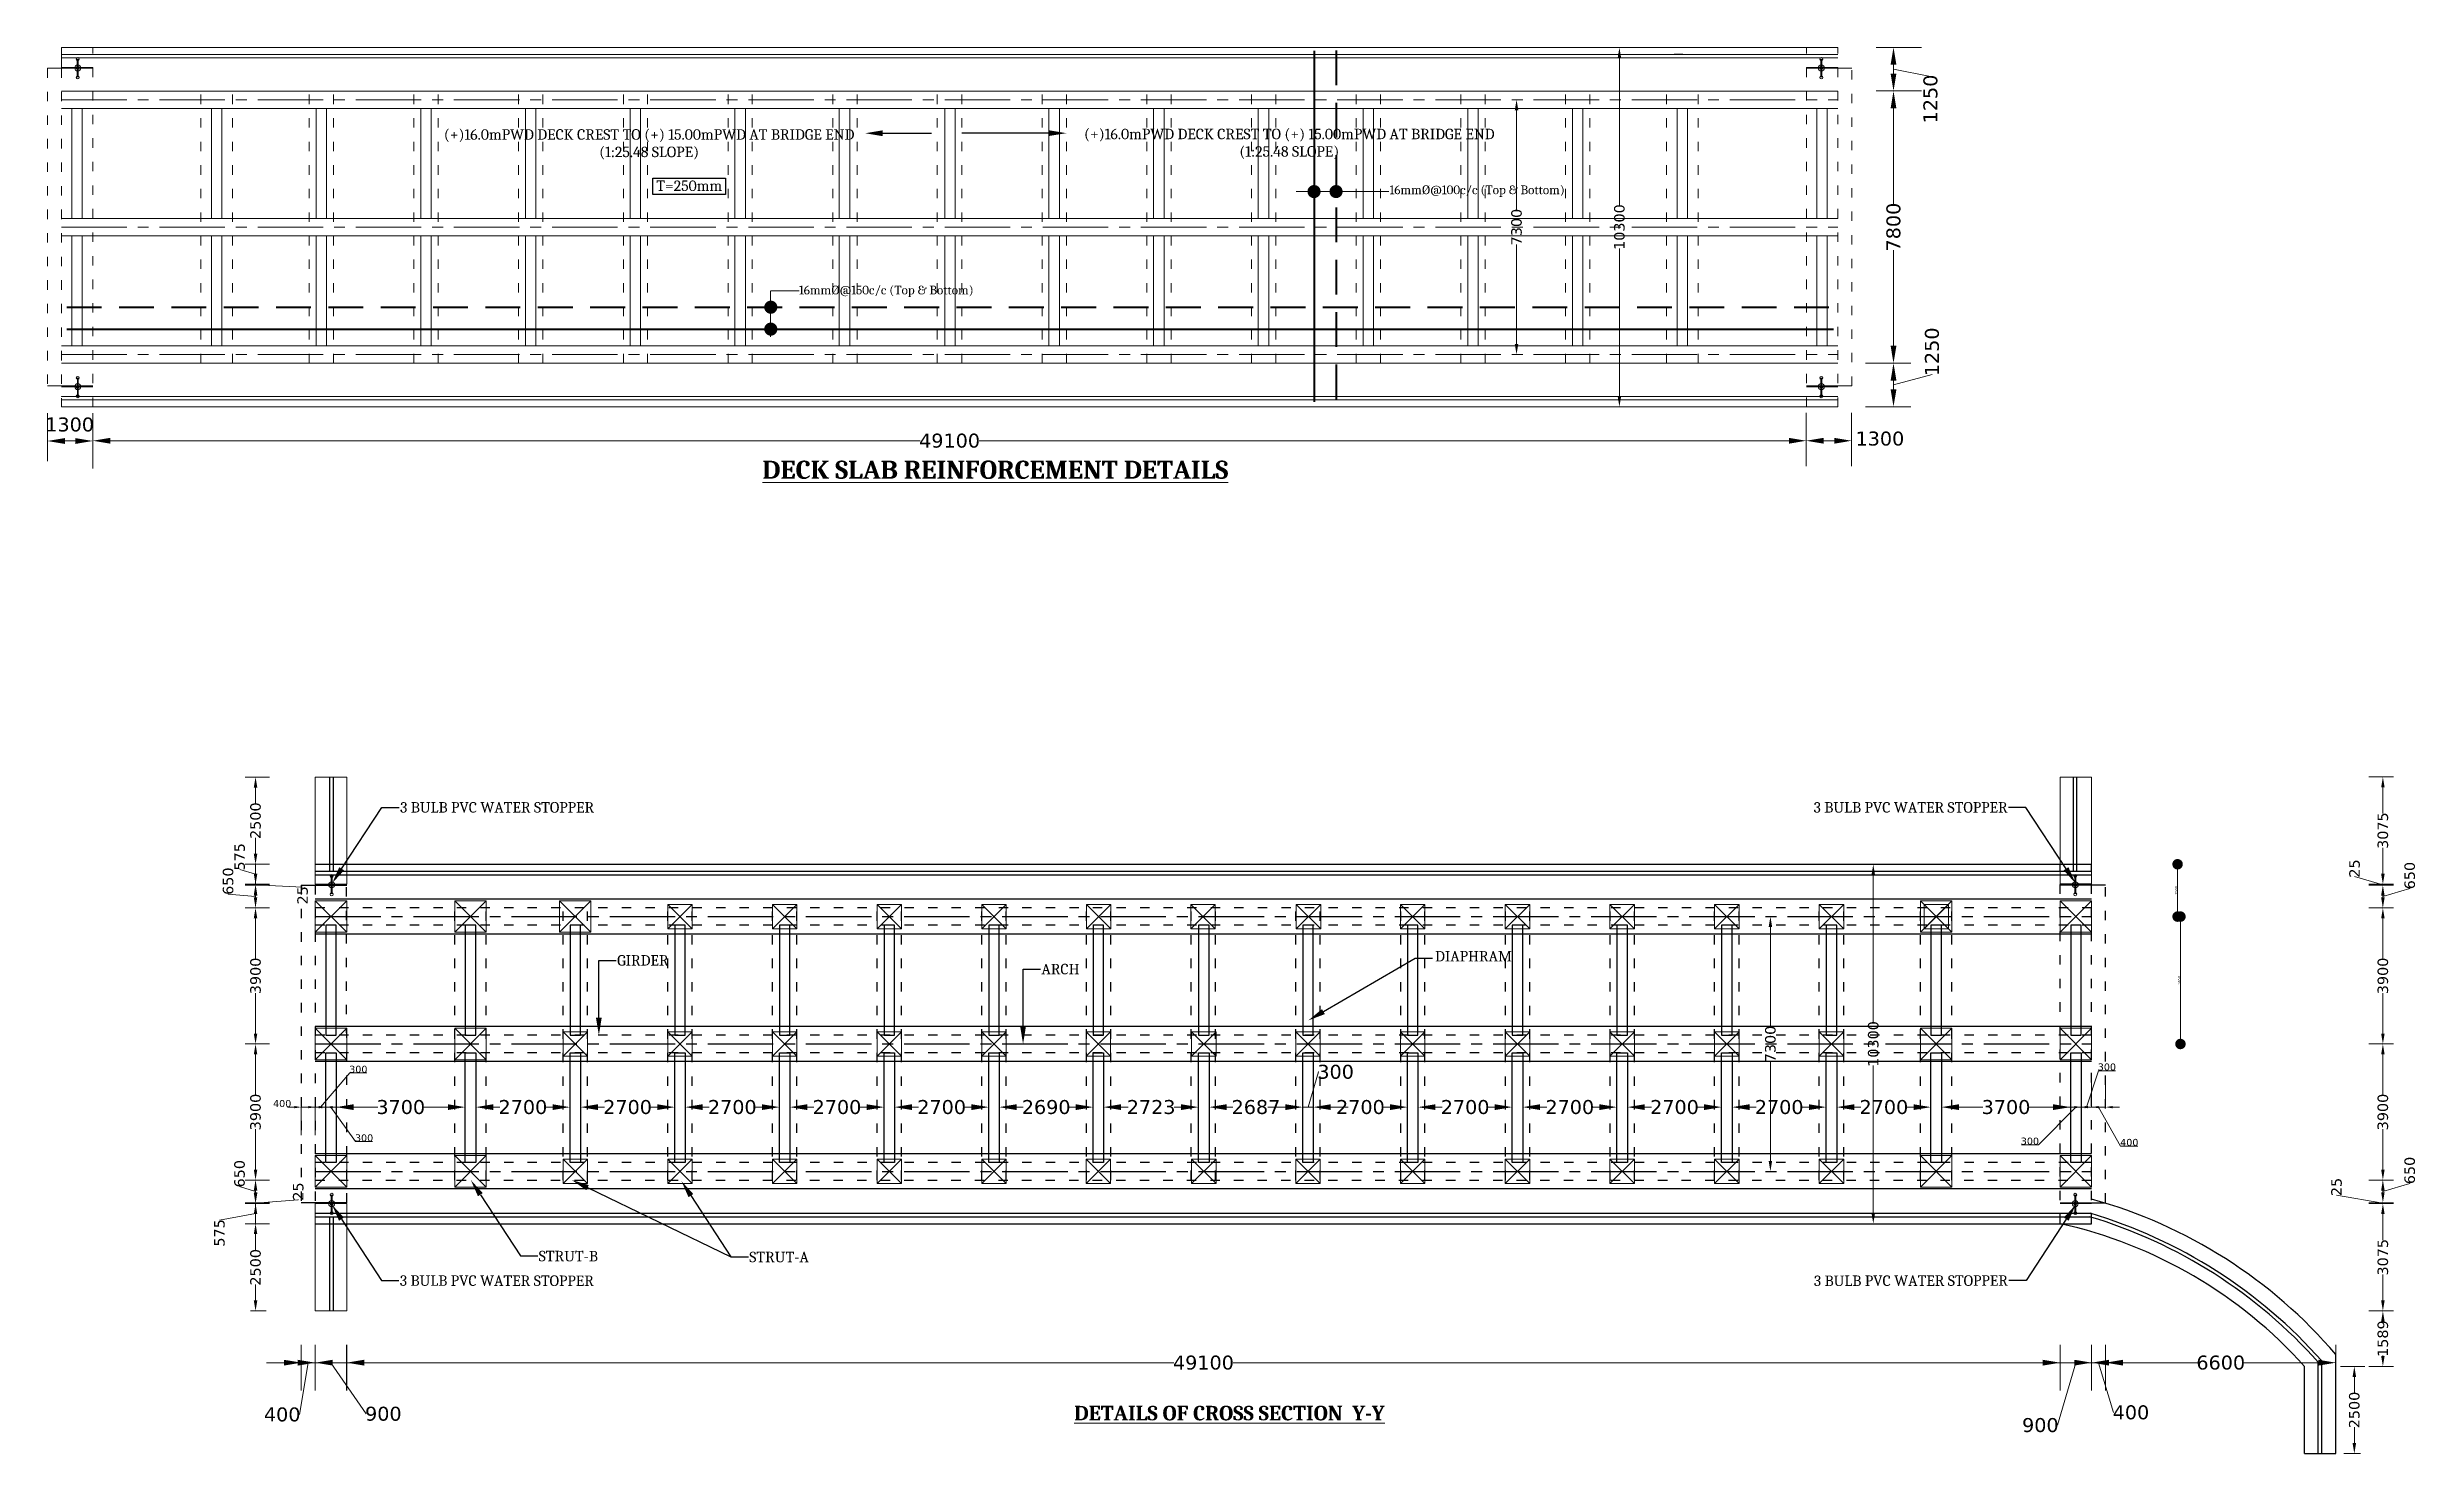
# Model space of a CAD drawing. Header units: millimetres. Extents: x 1475046 to 1606987, y -2702623 to -2509203.
# Drawn here: x 1490147 to 1558040, y -2702623 to -2662324 of the extents above; entities that cross this region are included whole.
import ezdxf
from ezdxf import colors
from ezdxf.entities.mleader import LeaderData, LeaderLine
from ezdxf.math import Vec2, Vec3

# ---------------------------------------------------------------- set-up
doc = ezdxf.new("R2010")
doc.units = ezdxf.units.MM
doc.header["$LTSCALE"] = 25
doc.header["$MEASUREMENT"] = 0
doc.header["$PDMODE"] = 3
for name, pattern in [('ACAD_ISO03W100', [30, 12, -18]), ('CENTER2', [1.125, 0.75, -0.125, 0.125, -0.125]), ('DASHED', [0.75, 0.5, -0.25]), ('DASHED2', [0.375, 0.25, -0.125])]:
    doc.linetypes.add(name, pattern=pattern)
doc.layers.get('0').update_dxf_attribs({"lineweight": 13})
doc.layers.get('Defpoints').update_dxf_attribs({"color": 230, "lineweight": 9})
for name, color, linetype, lineweight in [('COLUMN', 1, 'Continuous', 25), ('DIM', 8, 'Continuous', 13), ('DIMEN', 8, 'Continuous', 9), ('grid', 114, 'CENTER2', 20), ('HAJ', 191, 'Continuous', 15), ('HOUSEP1', 7, 'Continuous', 15), ('Line-1', 7, 'Continuous', 13), ('Text-5', 6, 'Continuous', 9), ('WALL', 10, 'Continuous', 25)]:
    doc.layers.add(name, color=color, linetype=linetype, lineweight=lineweight)
doc.layers.add('Slope', color=14, linetype='Continuous')
doc.layers.add('SLOPEEARTH', color=3, linetype='Continuous')
doc.styles.get("Standard").update_dxf_attribs({"font": 'swissl.ttf'})
doc.styles.add('swis lt cn bt', font='verdana.ttf')
doc.dimstyles.new('meter', dxfattribs={"dimtxt": 150, "dimasz": 5, "dimexe": 3, "dimexo": 4, "dimgap": 1, "dimtad": 1, "dimdec": 0, "dimzin": 0, "dimdsep": 46, "dimtxsty": 'swis lt cn bt', "dimblk": 'OBLIQUE', "dimcen": 3, "dimdle": 3, "dimclrd": 8, "dimclre": 8, "dimclrt": 7, "dimadec": 0, "dimazin": 0, "dimtfac": 1, "dimtdec": 0, "dimtofl": 0, "dimtmove": 1, "dimatfit": 2, "dimldrblk": 'OBLIQUE', "dimfxl": 1, "dimtolj": 1, "dimtzin": 0, "dimlwd": 9, "dimlwe": 9, "dimarcsym": 0})

msp = doc.modelspace()

# ---------------------------------------------------------------- texts
at = {"layer": 'DIMEN', "ltscale": 100, "char_height": 300, "width": 12773.656, "attachment_point": 7}
for insert in [(1501002.7, -2665535.1), (1519347.8, -2665521.5)]:
    msp.add_mtext('\\pxqc,t0.11905;{\\fCambria|b0|i0|c0|p18;\\C0;(+)16.0mPWD DECK CREST TO (+) 15.00mPWD AT BRIDGE END\\P(1:25.48 SLOPE)}', dxfattribs=dict(at, insert=insert))
at = {"layer": 'HAJ', "lineweight": 18, "ltscale": 15, "insert": (1507595.9, -2666442.2), "char_height": 300, "width": 12349.105, "attachment_point": 7}
msp.add_mtext('\\pxt0.11905;{\\fCambria|b0|i0|c0|p18;T=250mm}', dxfattribs=at)
at = {"layer": 'HAJ', "ltscale": 15}
for s, insert, char_height, width, attachment_point in [('\\pxt0.23808;{\\fCambria|b0|i0|c0|p18;16mm%%C@100c/c (Top & Bottom)}', (1528609, -2666609.5), 250, 8299.13, 7), ('\\pxt0.23808;{\\fCambria|b0|i0|c0|p18;16mm%%C@150c/c (Top & Bottom)}', (1511685.3, -2669481.3), 250, 8299.13, 7), ('\\pxt0.20781;{\\fCambria|b0|i0|c0|p18;3 BULB PVC WATER STOPPER}', (1500253.3, -2684256.2), 300, 12349.105, 7), ('\\pxt0.20781;{\\fCambria|b0|i0|c0|p18;3 BULB PVC WATER STOPPER}', (1546319.5, -2684256.2), 300, 12349.105, 9), ('\\pxt0.11905;{\\fCambria|b0|i0|c0|p18;GIRDER}', (1506475.1, -2688640.5), 300, 12349.105, 7), ('\\pxt0.11905;{\\fCambria|b0|i0|c0|p18;DIAPHRAM}', (1529912.5, -2688519.8), 300, 12349.105, 7), ('\\pxt0.11905;{\\fCambria|b0|i0|c0|p18;ARCH}', (1518631.5, -2688890.5), 300, 12349.105, 7)]:
    msp.add_mtext(s, dxfattribs=dict(at, insert=insert, char_height=char_height, width=width, attachment_point=attachment_point))
at = {"layer": 'HAJ', "ltscale": 15, "char_height": 300, "width": 12349.105}
for s, insert, attachment_point, rotation in [('\\pxt0.20781;{\\fCambria|b0|i0|c0|p18;STRUT-B}', (1504226, -2696811.1), 1, 359.932458), ('\\pxt0.20781;{\\fCambria|b0|i0|c0|p18;STRUT-A}', (1510260.2, -2696838.2), 1, 359.932458), ('\\pxt0.20781;{\\fCambria|b0|i0|c0|p18;3 BULB PVC WATER STOPPER}', (1500245.4, -2697513.2), 1, 359.932458), ('\\pxt0.20781;{\\fCambria|b0|i0|c0|p18;3 BULB PVC WATER STOPPER}', (1546327.3, -2697513.2), 3, 0.067542)]:
    msp.add_mtext(s, dxfattribs=dict(at, insert=insert, attachment_point=attachment_point, rotation=rotation))
at = {"layer": 'Text-5', "attachment_point": 5}
for s, insert, char_height, width in [('\\pxi-8.0645,l8.0645;{\\fCambria|b1|i0|c0|p18;\\LDECK SLAB REINFORCEMENT DETAILS}', (1517311, -2674431.2), 520.8, 20691.106), ('\\pxi-10.081,l10.081;{\\fCambria|b1|i0|c0|p18;\\LDETAILS OF CROSS SECTION  Y-Y}', (1524020.3, -2701464.8), 416.64, 17202.885)]:
    msp.add_mtext(s, dxfattribs=dict(at, insert=insert, char_height=char_height, width=width))

# ---------------------------------------------------------------- blocks, each defined once
blk = doc.blocks.new('*D261')
at = {"layer": 'Defpoints', "color": 0, "ltscale": 100, "transparency": 16777216}
for p in [(1532861, -2663824), (1532247, -2671124), (1533083, -2671124)]:
    blk.add_point(p, dxfattribs=at)
at = {"layer": 'DIMEN', "color": 5, "linetype": 'DASHED2', "lineweight": 9, "ltscale": 100, "transparency": 16777216}
for p, q in [((1532272, -2663824), (1532244, -2663824)), ((1532272, -2671124), (1532244, -2671124))]:
    blk.add_line(p, q, dxfattribs=at)
at = {"layer": 'DIMEN', "color": 8, "lineweight": 9, "ltscale": 100, "transparency": 16777216}
for p, q in [((1532247, -2664124), (1532247, -2666978)), ((1532247, -2670824), (1532247, -2667971))]:
    blk.add_line(p, q, dxfattribs=at)
at = {"layer": 'DIMEN', "color": 8, "ltscale": 100, "transparency": 16777216}
for points in [[(1532197, -2664124), (1532297, -2664124), (1532247, -2663824)], [(1532197, -2670824), (1532297, -2670824), (1532247, -2671124)]]:
    blk.add_solid(points, dxfattribs=at)
at = {"layer": 'DIMEN', "color": 7, "lineweight": 0, "ltscale": 100, "transparency": 16777216, "insert": (1532247, -2667474), "char_height": 300, "attachment_point": 5, "rotation": 90, "style": 'swis lt cn bt'}
blk.add_mtext('\\A1;7300', dxfattribs=at)
blk = doc.blocks.new('_Oblique')
at = {"color": 0, "linetype": 'ByBlock', "lineweight": -2}
blk.add_line((-0.5, -0.5), (0.5, 0.5), dxfattribs=at)
blk = doc.blocks.new('*D262')
at = {"layer": 'Defpoints', "color": 0, "ltscale": 100, "transparency": 16777216}
for p in [(1540675, -2662324), (1535195, -2672624), (1539865, -2672624)]:
    blk.add_point(p, dxfattribs=at)
at = {"layer": 'DIMEN', "color": 5, "linetype": 'DASHED2', "lineweight": 9, "ltscale": 100, "transparency": 16777216}
for p, q in [((1535220, -2662324), (1535192, -2662324)), ((1535220, -2672624), (1535192, -2672624))]:
    blk.add_line(p, q, dxfattribs=at)
at = {"layer": 'DIMEN', "color": 8, "lineweight": 9, "ltscale": 100, "transparency": 16777216}
for p, q in [((1535195, -2662624), (1535195, -2666859)), ((1535195, -2672324), (1535195, -2668090))]:
    blk.add_line(p, q, dxfattribs=at)
at = {"layer": 'DIMEN', "color": 8, "ltscale": 100, "transparency": 16777216}
for points in [[(1535145, -2662624), (1535245, -2662624), (1535195, -2662324)], [(1535145, -2672324), (1535245, -2672324), (1535195, -2672624)]]:
    blk.add_solid(points, dxfattribs=at)
at = {"layer": 'DIMEN', "color": 7, "lineweight": 0, "ltscale": 100, "transparency": 16777216, "insert": (1535195, -2667474), "char_height": 300, "attachment_point": 5, "rotation": 90, "style": 'swis lt cn bt'}
blk.add_mtext('\\A1;10300', dxfattribs=at)
blk = doc.blocks.new('*D263')
at = {"layer": 'Defpoints', "color": 0, "ltscale": 100, "transparency": 16777216}
for p in [(1491448, -2673604), (1490148, -2674185), (1491448, -2674199)]:
    blk.add_point(p, dxfattribs=at)
at = {"layer": 'DIMEN', "color": 5, "lineweight": 9, "ltscale": 100, "transparency": 16777216}
for p, q in [((1490148, -2674181), (1490148, -2672804)), ((1491448, -2674195), (1491448, -2672804))]:
    blk.add_line(p, q, dxfattribs=at)
at = {"layer": 'DIMEN', "color": 8, "lineweight": 9, "ltscale": 100, "transparency": 16777216}
blk.add_line((1490648, -2673604), (1490948, -2673604), dxfattribs=at)
at = {"layer": 'DIMEN', "color": 8, "ltscale": 100, "transparency": 16777216}
for points in [[(1490648, -2673521), (1490648, -2673688), (1490148, -2673604)], [(1490948, -2673521), (1490948, -2673688), (1491448, -2673604)]]:
    blk.add_solid(points, dxfattribs=at)
at = {"layer": 'DIMEN', "color": 7, "ltscale": 100, "transparency": 16777216, "insert": (1490785, -2673134), "char_height": 400, "attachment_point": 5, "style": 'swis lt cn bt'}
blk.add_mtext('\\A1;1300', dxfattribs=at)
blk = doc.blocks.new('*D264')
at = {"layer": 'Defpoints', "color": 0, "ltscale": 100, "transparency": 16777216}
for p in [(1491450, -2673348), (1540550, -2673597), (1540550, -2674332)]:
    blk.add_point(p, dxfattribs=at)
at = {"layer": 'DIMEN', "color": 5, "lineweight": 9, "ltscale": 100, "transparency": 16777216}
for p, q in [((1540550, -2674328), (1540550, -2672797)), ((1491450, -2673352), (1491450, -2674397))]:
    blk.add_line(p, q, dxfattribs=at)
at = {"layer": 'DIMEN', "color": 8, "lineweight": 9, "ltscale": 100, "transparency": 16777216}
for p, q in [((1491950, -2673597), (1515153, -2673597)), ((1540050, -2673597), (1516847, -2673597))]:
    blk.add_line(p, q, dxfattribs=at)
at = {"layer": 'DIMEN', "color": 8, "ltscale": 100, "transparency": 16777216}
for points in [[(1491950, -2673514), (1491950, -2673681), (1491450, -2673597)], [(1540050, -2673514), (1540050, -2673681), (1540550, -2673597)]]:
    blk.add_solid(points, dxfattribs=at)
at = {"layer": 'DIMEN', "color": 7, "ltscale": 100, "transparency": 16777216, "insert": (1516000, -2673597), "char_height": 400, "attachment_point": 5, "style": 'swis lt cn bt'}
blk.add_mtext('\\A1;49100', dxfattribs=at)
blk = doc.blocks.new('*D265')
at = {"layer": 'Defpoints', "color": 0, "ltscale": 100, "transparency": 16777216}
for p in [(1541850, -2673597), (1540550, -2674332), (1541850, -2674332)]:
    blk.add_point(p, dxfattribs=at)
at = {"layer": 'DIMEN', "color": 5, "lineweight": 9, "ltscale": 100, "transparency": 16777216}
for p, q in [((1540550, -2674328), (1540550, -2672797)), ((1541850, -2674328), (1541850, -2672797))]:
    blk.add_line(p, q, dxfattribs=at)
at = {"layer": 'DIMEN', "color": 8, "lineweight": 9, "ltscale": 100, "transparency": 16777216}
blk.add_line((1541050, -2673597), (1541350, -2673597), dxfattribs=at)
at = {"layer": 'DIMEN', "color": 8, "ltscale": 100, "transparency": 16777216}
for points in [[(1541050, -2673514), (1541050, -2673681), (1540550, -2673597)], [(1541350, -2673514), (1541350, -2673681), (1541850, -2673597)]]:
    blk.add_solid(points, dxfattribs=at)
at = {"layer": 'DIMEN', "color": 7, "ltscale": 100, "transparency": 16777216, "insert": (1542659, -2673538), "char_height": 400, "attachment_point": 5, "style": 'swis lt cn bt'}
blk.add_mtext('\\A1;1300', dxfattribs=at)
blk = doc.blocks.new('*D266')
at = {"layer": 'Defpoints', "color": 0, "ltscale": 100, "transparency": 16777216}
for p in [(1543049, -2671374), (1543554, -2671374), (1543554, -2672624)]:
    blk.add_point(p, dxfattribs=at)
at = {"layer": 'DIMEN', "color": 5, "lineweight": 9, "ltscale": 100, "transparency": 16777216}
for p, q in [((1543550, -2671374), (1542249, -2671374)), ((1543550, -2672624), (1542249, -2672624))]:
    blk.add_line(p, q, dxfattribs=at)
at = {"layer": 'DIMEN', "color": 8, "lineweight": 9, "ltscale": 100, "transparency": 16777216}
for p, q in [((1543049, -2671999), (1544153, -2671696)), ((1543049, -2672124), (1543049, -2671874)), ((1544153, -2671696), (1544153, -2671694))]:
    blk.add_line(p, q, dxfattribs=at)
at = {"layer": 'DIMEN', "color": 8, "ltscale": 100, "transparency": 16777216}
for points in [[(1542966, -2671874), (1543133, -2671874), (1543049, -2671374)], [(1542966, -2672124), (1543133, -2672124), (1543049, -2672624)]]:
    blk.add_solid(points, dxfattribs=at)
at = {"layer": 'DIMEN', "color": 7, "ltscale": 100, "transparency": 16777216, "insert": (1544153, -2671049), "char_height": 400, "attachment_point": 5, "rotation": 90, "style": 'swis lt cn bt'}
blk.add_mtext('\\A1;1250', dxfattribs=at)
blk = doc.blocks.new('*D267')
at = {"layer": 'Defpoints', "color": 0, "ltscale": 100, "transparency": 16777216}
for p in [(1542547, -2663574), (1543049, -2663574), (1543554, -2671374)]:
    blk.add_point(p, dxfattribs=at)
at = {"layer": 'DIMEN', "color": 5, "lineweight": 9, "ltscale": 100, "transparency": 16777216}
for p, q in [((1542551, -2663574), (1543849, -2663574)), ((1543550, -2671374), (1542249, -2671374))]:
    blk.add_line(p, q, dxfattribs=at)
at = {"layer": 'DIMEN', "color": 8, "lineweight": 9, "ltscale": 100, "transparency": 16777216}
for p, q in [((1543049, -2664074), (1543049, -2666813)), ((1543049, -2670874), (1543049, -2668136))]:
    blk.add_line(p, q, dxfattribs=at)
at = {"layer": 'DIMEN', "color": 8, "ltscale": 100, "transparency": 16777216}
for points in [[(1542966, -2664074), (1543133, -2664074), (1543049, -2663574)], [(1542966, -2670874), (1543133, -2670874), (1543049, -2671374)]]:
    blk.add_solid(points, dxfattribs=at)
at = {"layer": 'DIMEN', "color": 7, "ltscale": 100, "transparency": 16777216, "insert": (1543049, -2667474), "char_height": 400, "attachment_point": 5, "rotation": 90, "style": 'swis lt cn bt'}
blk.add_mtext('\\A1;7800', dxfattribs=at)
blk = doc.blocks.new('*D268')
at = {"layer": 'Defpoints', "color": 0, "ltscale": 100, "transparency": 16777216}
for p in [(1542547, -2662324), (1543049, -2662324), (1542547, -2663574)]:
    blk.add_point(p, dxfattribs=at)
at = {"layer": 'DIMEN', "color": 5, "lineweight": 9, "ltscale": 100, "transparency": 16777216}
for p, q in [((1542551, -2662324), (1543849, -2662324)), ((1542551, -2663574), (1543849, -2663574))]:
    blk.add_line(p, q, dxfattribs=at)
at = {"layer": 'DIMEN', "color": 8, "lineweight": 9, "ltscale": 100, "transparency": 16777216}
for p, q in [((1543049, -2663074), (1543049, -2662824)), ((1543049, -2662949), (1544109, -2663155)), ((1544109, -2663155), (1544109, -2663157))]:
    blk.add_line(p, q, dxfattribs=at)
at = {"layer": 'DIMEN', "color": 8, "ltscale": 100, "transparency": 16777216}
for points in [[(1542966, -2662824), (1543133, -2662824), (1543049, -2662324)], [(1542966, -2663074), (1543133, -2663074), (1543049, -2663574)]]:
    blk.add_solid(points, dxfattribs=at)
at = {"layer": 'DIMEN', "color": 7, "ltscale": 100, "transparency": 16777216, "insert": (1544109, -2663803), "char_height": 400, "attachment_point": 5, "rotation": 90, "style": 'swis lt cn bt'}
blk.add_mtext('\\A1;1250', dxfattribs=at)
blk = doc.blocks.new('*D269')
at = {"layer": 'Defpoints', "color": 0, "ltscale": 100, "transparency": 16777216}
for p in [(1540136, -2687234), (1539522, -2694534), (1540359, -2694534)]:
    blk.add_point(p, dxfattribs=at)
at = {"layer": 'DIMEN', "color": 5, "linetype": 'DASHED2', "lineweight": 9, "ltscale": 100, "transparency": 16777216}
for p, q in [((1539547, -2687234), (1539519, -2687234)), ((1539547, -2694534), (1539519, -2694534))]:
    blk.add_line(p, q, dxfattribs=at)
at = {"layer": 'DIMEN', "color": 8, "lineweight": 9, "ltscale": 100, "transparency": 16777216}
for p, q in [((1539522, -2687534), (1539522, -2690387)), ((1539522, -2694234), (1539522, -2691380))]:
    blk.add_line(p, q, dxfattribs=at)
at = {"layer": 'DIMEN', "color": 8, "ltscale": 100, "transparency": 16777216}
for points in [[(1539472, -2687534), (1539572, -2687534), (1539522, -2687234)], [(1539472, -2694234), (1539572, -2694234), (1539522, -2694534)]]:
    blk.add_solid(points, dxfattribs=at)
at = {"layer": 'DIMEN', "color": 7, "ltscale": 100, "transparency": 16777216, "insert": (1539522, -2690884), "char_height": 300, "attachment_point": 5, "rotation": 90, "style": 'swis lt cn bt'}
blk.add_mtext('\\A1;7300', dxfattribs=at)
blk = doc.blocks.new('*D270')
at = {"layer": 'Defpoints', "color": 0, "ltscale": 100, "transparency": 16777216}
for p in [(1547950, -2685734), (1542470, -2696034), (1547140, -2696034)]:
    blk.add_point(p, dxfattribs=at)
at = {"layer": 'DIMEN', "color": 5, "linetype": 'DASHED2', "lineweight": 9, "ltscale": 100, "transparency": 16777216}
for p, q in [((1542495, -2685734), (1542467, -2685734)), ((1542495, -2696034), (1542467, -2696034))]:
    blk.add_line(p, q, dxfattribs=at)
at = {"layer": 'DIMEN', "color": 8, "lineweight": 9, "ltscale": 100, "transparency": 16777216}
for p, q in [((1542470, -2686034), (1542470, -2690269)), ((1542470, -2695734), (1542470, -2691499))]:
    blk.add_line(p, q, dxfattribs=at)
at = {"layer": 'DIMEN', "color": 8, "ltscale": 100, "transparency": 16777216}
for points in [[(1542420, -2686034), (1542520, -2686034), (1542470, -2685734)], [(1542420, -2695734), (1542520, -2695734), (1542470, -2696034)]]:
    blk.add_solid(points, dxfattribs=at)
at = {"layer": 'DIMEN', "color": 7, "ltscale": 100, "transparency": 16777216, "insert": (1542470, -2690884), "char_height": 300, "attachment_point": 5, "rotation": 90, "style": 'swis lt cn bt'}
blk.add_mtext('\\A1;10300', dxfattribs=at)
blk = doc.blocks.new('*D271')
at = {"layer": 'Defpoints', "color": 0, "ltscale": 100, "transparency": 16777216}
for p in [(1496112, -2696034), (1496947, -2696034), (1495962, -2698534)]:
    blk.add_point(p, dxfattribs=at)
at = {"layer": 'DIMEN', "color": 5, "lineweight": 9, "ltscale": 100, "transparency": 16777216}
for p, q in [((1496512, -2696034), (1495812, -2696034)), ((1495966, -2698534), (1496412, -2698534))]:
    blk.add_line(p, q, dxfattribs=at)
at = {"layer": 'DIMEN', "color": 8, "lineweight": 9, "ltscale": 100, "transparency": 16777216}
for p, q in [((1496112, -2696334), (1496112, -2696788)), ((1496112, -2698234), (1496112, -2697780))]:
    blk.add_line(p, q, dxfattribs=at)
at = {"layer": 'DIMEN', "color": 8, "ltscale": 100, "transparency": 16777216}
for points in [[(1496062, -2696334), (1496162, -2696334), (1496112, -2696034)], [(1496062, -2698234), (1496162, -2698234), (1496112, -2698534)]]:
    blk.add_solid(points, dxfattribs=at)
at = {"layer": 'DIMEN', "color": 7, "ltscale": 100, "transparency": 16777216, "insert": (1496112, -2697284), "char_height": 300, "attachment_point": 5, "rotation": 90, "style": 'swis lt cn bt'}
blk.add_mtext('\\A1;2500', dxfattribs=at)
blk = doc.blocks.new('*D272')
at = {"layer": 'Defpoints', "color": 0, "ltscale": 100, "transparency": 16777216}
for p in [(1496112, -2695459), (1496947, -2695459), (1496947, -2696034)]:
    blk.add_point(p, dxfattribs=at)
at = {"layer": 'DIMEN', "color": 8, "lineweight": 9, "ltscale": 100, "transparency": 16777216}
for p, q in [((1496112, -2695159), (1496112, -2694859)), ((1496112, -2695746), (1495078, -2695935)), ((1495078, -2695935), (1495078, -2695937)), ((1496112, -2696034), (1496112, -2695459)), ((1496112, -2696334), (1496112, -2696634))]:
    blk.add_line(p, q, dxfattribs=at)
at = {"layer": 'DIMEN', "color": 5, "lineweight": 9, "ltscale": 100, "transparency": 16777216}
for p, q in [((1496512, -2695459), (1495812, -2695459)), ((1496512, -2696034), (1495812, -2696034))]:
    blk.add_line(p, q, dxfattribs=at)
at = {"layer": 'DIMEN', "color": 8, "ltscale": 100, "transparency": 16777216}
for points in [[(1496062, -2695159), (1496162, -2695159), (1496112, -2695459)], [(1496062, -2696334), (1496162, -2696334), (1496112, -2696034)]]:
    blk.add_solid(points, dxfattribs=at)
at = {"layer": 'DIMEN', "color": 7, "ltscale": 100, "transparency": 16777216, "insert": (1495078, -2696298), "char_height": 300, "attachment_point": 5, "rotation": 90, "style": 'swis lt cn bt'}
blk.add_mtext('\\A1;575', dxfattribs=at)
blk = doc.blocks.new('*D273')
at = {"layer": 'Defpoints', "color": 0, "ltscale": 100, "transparency": 16777216}
for p in [(1496112, -2695434), (1496947, -2695434), (1496947, -2695459)]:
    blk.add_point(p, dxfattribs=at)
at = {"layer": 'DIMEN', "color": 8, "lineweight": 9, "ltscale": 100, "transparency": 16777216}
for p, q in [((1496112, -2695134), (1496112, -2694834)), ((1496112, -2695446), (1497336, -2695347)), ((1496112, -2695459), (1496112, -2695434)), ((1496112, -2695759), (1496112, -2696059)), ((1497336, -2695347), (1497336, -2695345))]:
    blk.add_line(p, q, dxfattribs=at)
at = {"layer": 'DIMEN', "color": 5, "lineweight": 9, "ltscale": 100, "transparency": 16777216}
for p, q in [((1496512, -2695434), (1495812, -2695434)), ((1496512, -2695459), (1495812, -2695459))]:
    blk.add_line(p, q, dxfattribs=at)
at = {"layer": 'DIMEN', "color": 8, "ltscale": 100, "transparency": 16777216}
for points in [[(1496062, -2695134), (1496162, -2695134), (1496112, -2695434)], [(1496062, -2695759), (1496162, -2695759), (1496112, -2695459)]]:
    blk.add_solid(points, dxfattribs=at)
at = {"layer": 'DIMEN', "color": 7, "ltscale": 100, "transparency": 16777216, "insert": (1497336, -2695112), "char_height": 300, "attachment_point": 5, "rotation": 90, "style": 'swis lt cn bt'}
blk.add_mtext('\\A1;25', dxfattribs=at)
blk = doc.blocks.new('*D274')
at = {"layer": 'Defpoints', "color": 0, "ltscale": 100, "transparency": 16777216}
for p in [(1496112, -2694784), (1496947, -2694784), (1496947, -2695434)]:
    blk.add_point(p, dxfattribs=at)
at = {"layer": 'DIMEN', "color": 8, "lineweight": 9, "ltscale": 100, "transparency": 16777216}
for p, q in [((1495654, -2694971), (1495654, -2694969)), ((1496112, -2695109), (1495654, -2694971)), ((1496112, -2695134), (1496112, -2695084))]:
    blk.add_line(p, q, dxfattribs=at)
at = {"layer": 'DIMEN', "color": 5, "lineweight": 9, "ltscale": 100, "transparency": 16777216}
for p, q in [((1496512, -2694784), (1495812, -2694784)), ((1496512, -2695434), (1495812, -2695434))]:
    blk.add_line(p, q, dxfattribs=at)
at = {"layer": 'DIMEN', "color": 8, "ltscale": 100, "transparency": 16777216}
for points in [[(1496062, -2695084), (1496162, -2695084), (1496112, -2694784)], [(1496062, -2695134), (1496162, -2695134), (1496112, -2695434)]]:
    blk.add_solid(points, dxfattribs=at)
at = {"layer": 'DIMEN', "color": 7, "ltscale": 100, "transparency": 16777216, "insert": (1495654, -2694602), "char_height": 300, "attachment_point": 5, "rotation": 90, "style": 'swis lt cn bt'}
blk.add_mtext('\\A1;650', dxfattribs=at)
blk = doc.blocks.new('*D275')
at = {"layer": 'Defpoints', "color": 0, "ltscale": 100, "transparency": 16777216}
for p in [(1496112, -2690884), (1496947, -2690884), (1496947, -2694784)]:
    blk.add_point(p, dxfattribs=at)
at = {"layer": 'DIMEN', "color": 5, "lineweight": 9, "ltscale": 100, "transparency": 16777216}
for p, q in [((1496512, -2690884), (1495812, -2690884)), ((1496512, -2694784), (1495812, -2694784))]:
    blk.add_line(p, q, dxfattribs=at)
at = {"layer": 'DIMEN', "color": 8, "lineweight": 9, "ltscale": 100, "transparency": 16777216}
for p, q in [((1496112, -2691184), (1496112, -2692339)), ((1496112, -2694484), (1496112, -2693329))]:
    blk.add_line(p, q, dxfattribs=at)
at = {"layer": 'DIMEN', "color": 8, "ltscale": 100, "transparency": 16777216}
for points in [[(1496062, -2691184), (1496162, -2691184), (1496112, -2690884)], [(1496062, -2694484), (1496162, -2694484), (1496112, -2694784)]]:
    blk.add_solid(points, dxfattribs=at)
at = {"layer": 'DIMEN', "color": 7, "ltscale": 100, "transparency": 16777216, "insert": (1496112, -2692834), "char_height": 300, "attachment_point": 5, "rotation": 90, "style": 'swis lt cn bt'}
blk.add_mtext('\\A1;3900', dxfattribs=at)
blk = doc.blocks.new('*D276')
at = {"layer": 'Defpoints', "color": 0, "ltscale": 100, "transparency": 16777216}
for p in [(1496112, -2686984), (1496947, -2686984), (1496947, -2690884)]:
    blk.add_point(p, dxfattribs=at)
at = {"layer": 'DIMEN', "color": 5, "lineweight": 9, "ltscale": 100, "transparency": 16777216}
for p, q in [((1496512, -2686984), (1495812, -2686984)), ((1496512, -2690884), (1495812, -2690884))]:
    blk.add_line(p, q, dxfattribs=at)
at = {"layer": 'DIMEN', "color": 8, "lineweight": 9, "ltscale": 100, "transparency": 16777216}
for p, q in [((1496112, -2687284), (1496112, -2688439)), ((1496112, -2690584), (1496112, -2689429))]:
    blk.add_line(p, q, dxfattribs=at)
at = {"layer": 'DIMEN', "color": 8, "ltscale": 100, "transparency": 16777216}
for points in [[(1496062, -2687284), (1496162, -2687284), (1496112, -2686984)], [(1496062, -2690584), (1496162, -2690584), (1496112, -2690884)]]:
    blk.add_solid(points, dxfattribs=at)
at = {"layer": 'DIMEN', "color": 7, "ltscale": 100, "transparency": 16777216, "insert": (1496112, -2688934), "char_height": 300, "attachment_point": 5, "rotation": 90, "style": 'swis lt cn bt'}
blk.add_mtext('\\A1;3900', dxfattribs=at)
blk = doc.blocks.new('*D277')
at = {"layer": 'Defpoints', "color": 0, "ltscale": 100, "transparency": 16777216}
for p in [(1496112, -2686334), (1496947, -2686334), (1496947, -2686984)]:
    blk.add_point(p, dxfattribs=at)
at = {"layer": 'DIMEN', "color": 5, "lineweight": 9, "ltscale": 100, "transparency": 16777216}
for p, q in [((1496512, -2686334), (1495812, -2686334)), ((1496512, -2686984), (1495812, -2686984))]:
    blk.add_line(p, q, dxfattribs=at)
at = {"layer": 'DIMEN', "color": 8, "lineweight": 9, "ltscale": 100, "transparency": 16777216}
for p, q in [((1495326, -2686587), (1495326, -2686585)), ((1496112, -2686659), (1495326, -2686587)), ((1496112, -2686684), (1496112, -2686634))]:
    blk.add_line(p, q, dxfattribs=at)
at = {"layer": 'DIMEN', "color": 8, "ltscale": 100, "transparency": 16777216}
for points in [[(1496062, -2686634), (1496162, -2686634), (1496112, -2686334)], [(1496062, -2686684), (1496162, -2686684), (1496112, -2686984)]]:
    blk.add_solid(points, dxfattribs=at)
at = {"layer": 'DIMEN', "color": 7, "ltscale": 100, "transparency": 16777216, "insert": (1495326, -2686218), "char_height": 300, "attachment_point": 5, "rotation": 90, "style": 'swis lt cn bt'}
blk.add_mtext('\\A1;650', dxfattribs=at)
blk = doc.blocks.new('*D278')
at = {"layer": 'Defpoints', "color": 0, "ltscale": 100, "transparency": 16777216}
for p in [(1496112, -2686308), (1496947, -2686308), (1496947, -2686333)]:
    blk.add_point(p, dxfattribs=at)
at = {"layer": 'DIMEN', "color": 8, "lineweight": 9, "ltscale": 100, "transparency": 16777216}
for p, q in [((1496112, -2686008), (1496112, -2685708)), ((1496112, -2686333), (1496112, -2686308)), ((1496112, -2686320), (1497461, -2686389)), ((1497461, -2686389), (1497461, -2686391)), ((1496112, -2686633), (1496112, -2686933))]:
    blk.add_line(p, q, dxfattribs=at)
at = {"layer": 'DIMEN', "color": 5, "lineweight": 9, "ltscale": 100, "transparency": 16777216}
for p, q in [((1496512, -2686308), (1495812, -2686308)), ((1496512, -2686333), (1495812, -2686333))]:
    blk.add_line(p, q, dxfattribs=at)
at = {"layer": 'DIMEN', "color": 8, "ltscale": 100, "transparency": 16777216}
for points in [[(1496062, -2686008), (1496162, -2686008), (1496112, -2686308)], [(1496062, -2686633), (1496162, -2686633), (1496112, -2686333)]]:
    blk.add_solid(points, dxfattribs=at)
at = {"layer": 'DIMEN', "color": 7, "ltscale": 100, "transparency": 16777216, "insert": (1497461, -2686623), "char_height": 300, "attachment_point": 5, "rotation": 90, "style": 'swis lt cn bt'}
blk.add_mtext('\\A1;25', dxfattribs=at)
blk = doc.blocks.new('*D279')
at = {"layer": 'Defpoints', "color": 0, "ltscale": 100, "transparency": 16777216}
for p in [(1496112, -2685733), (1496947, -2685733), (1496947, -2686308)]:
    blk.add_point(p, dxfattribs=at)
at = {"layer": 'DIMEN', "color": 8, "lineweight": 9, "ltscale": 100, "transparency": 16777216}
for p, q in [((1496112, -2685433), (1496112, -2685133)), ((1496112, -2686308), (1496112, -2685733)), ((1495657, -2685884), (1495657, -2685882)), ((1496112, -2686020), (1495657, -2685884)), ((1496112, -2686608), (1496112, -2686908))]:
    blk.add_line(p, q, dxfattribs=at)
at = {"layer": 'DIMEN', "color": 5, "lineweight": 9, "ltscale": 100, "transparency": 16777216}
for p, q in [((1496512, -2685733), (1495812, -2685733)), ((1496512, -2686308), (1495812, -2686308))]:
    blk.add_line(p, q, dxfattribs=at)
at = {"layer": 'DIMEN', "color": 8, "ltscale": 100, "transparency": 16777216}
for points in [[(1496062, -2685433), (1496162, -2685433), (1496112, -2685733)], [(1496062, -2686608), (1496162, -2686608), (1496112, -2686308)]]:
    blk.add_solid(points, dxfattribs=at)
at = {"layer": 'DIMEN', "color": 7, "ltscale": 100, "transparency": 16777216, "insert": (1495657, -2685521), "char_height": 300, "attachment_point": 5, "rotation": 90, "style": 'swis lt cn bt'}
blk.add_mtext('\\A1;575', dxfattribs=at)
blk = doc.blocks.new('*D280')
at = {"layer": 'Defpoints', "color": 0, "ltscale": 100, "transparency": 16777216}
for p in [(1496112, -2683234), (1496947, -2683234), (1496947, -2685734)]:
    blk.add_point(p, dxfattribs=at)
at = {"layer": 'DIMEN', "color": 5, "lineweight": 9, "ltscale": 100, "transparency": 16777216}
for p, q in [((1496512, -2683234), (1495812, -2683234)), ((1496512, -2685734), (1495812, -2685734))]:
    blk.add_line(p, q, dxfattribs=at)
at = {"layer": 'DIMEN', "color": 8, "lineweight": 9, "ltscale": 100, "transparency": 16777216}
for p, q in [((1496112, -2683534), (1496112, -2683988)), ((1496112, -2685434), (1496112, -2684980))]:
    blk.add_line(p, q, dxfattribs=at)
at = {"layer": 'DIMEN', "color": 8, "ltscale": 100, "transparency": 16777216}
for points in [[(1496062, -2683534), (1496162, -2683534), (1496112, -2683234)], [(1496062, -2685434), (1496162, -2685434), (1496112, -2685734)]]:
    blk.add_solid(points, dxfattribs=at)
at = {"layer": 'DIMEN', "color": 7, "ltscale": 100, "transparency": 16777216, "insert": (1496112, -2684484), "char_height": 300, "attachment_point": 5, "rotation": 90, "style": 'swis lt cn bt'}
blk.add_mtext('\\A1;2500', dxfattribs=at)
blk = doc.blocks.new('*D281')
at = {"layer": 'Defpoints', "color": 0, "ltscale": 100, "transparency": 16777216}
for p in [(1554827, -2700123), (1556255, -2700123), (1556437, -2702623)]:
    blk.add_point(p, dxfattribs=at)
at = {"layer": 'DIMEN', "color": 5, "lineweight": 9, "ltscale": 100, "transparency": 16777216}
for p, q in [((1555855, -2700123), (1556555, -2700123)), ((1556433, -2702623), (1555955, -2702623))]:
    blk.add_line(p, q, dxfattribs=at)
at = {"layer": 'DIMEN', "color": 8, "lineweight": 9, "ltscale": 100, "transparency": 16777216}
for p, q in [((1556255, -2700423), (1556255, -2700877)), ((1556255, -2702323), (1556255, -2701869))]:
    blk.add_line(p, q, dxfattribs=at)
at = {"layer": 'DIMEN', "color": 8, "ltscale": 100, "transparency": 16777216}
for points in [[(1556205, -2700423), (1556305, -2700423), (1556255, -2700123)], [(1556205, -2702323), (1556305, -2702323), (1556255, -2702623)]]:
    blk.add_solid(points, dxfattribs=at)
at = {"layer": 'DIMEN', "color": 7, "ltscale": 100, "transparency": 16777216, "insert": (1556255, -2701373), "char_height": 300, "attachment_point": 5, "rotation": 90, "style": 'swis lt cn bt'}
blk.add_mtext('\\A1;2500', dxfattribs=at)
blk = doc.blocks.new('*D282')
at = {"layer": 'Defpoints', "color": 0, "ltscale": 100, "transparency": 16777216}
for p in [(1556555, -2698534), (1557073, -2698534), (1556555, -2700123)]:
    blk.add_point(p, dxfattribs=at)
at = {"layer": 'DIMEN', "color": 5, "lineweight": 9, "ltscale": 100, "transparency": 16777216}
for p, q in [((1556673, -2698534), (1557373, -2698534)), ((1556673, -2700123), (1557373, -2700123))]:
    blk.add_line(p, q, dxfattribs=at)
at = {"layer": 'DIMEN', "color": 8, "lineweight": 9, "ltscale": 100, "transparency": 16777216}
for p, q in [((1557073, -2698834), (1557073, -2698844)), ((1557073, -2699823), (1557073, -2699812))]:
    blk.add_line(p, q, dxfattribs=at)
at = {"layer": 'DIMEN', "color": 8, "ltscale": 100, "transparency": 16777216}
for points in [[(1557023, -2698834), (1557123, -2698834), (1557073, -2698534)], [(1557023, -2699823), (1557123, -2699823), (1557073, -2700123)]]:
    blk.add_solid(points, dxfattribs=at)
at = {"layer": 'DIMEN', "color": 7, "ltscale": 100, "transparency": 16777216, "insert": (1557073, -2699328), "char_height": 300, "attachment_point": 5, "rotation": 90, "style": 'swis lt cn bt'}
blk.add_mtext('\\A1;1589', dxfattribs=at)
blk = doc.blocks.new('*D283')
at = {"layer": 'Defpoints', "color": 0, "ltscale": 100, "transparency": 16777216}
for p in [(1555421, -2695459), (1557073, -2695459), (1556555, -2698534)]:
    blk.add_point(p, dxfattribs=at)
at = {"layer": 'DIMEN', "color": 5, "lineweight": 9, "ltscale": 100, "transparency": 16777216}
for p, q in [((1556673, -2695459), (1557373, -2695459)), ((1556673, -2698534), (1557373, -2698534))]:
    blk.add_line(p, q, dxfattribs=at)
at = {"layer": 'DIMEN', "color": 8, "lineweight": 9, "ltscale": 100, "transparency": 16777216}
for p, q in [((1557073, -2695759), (1557073, -2696502)), ((1557073, -2698234), (1557073, -2697491))]:
    blk.add_line(p, q, dxfattribs=at)
at = {"layer": 'DIMEN', "color": 8, "ltscale": 100, "transparency": 16777216}
for points in [[(1557023, -2695759), (1557123, -2695759), (1557073, -2695459)], [(1557023, -2698234), (1557123, -2698234), (1557073, -2698534)]]:
    blk.add_solid(points, dxfattribs=at)
at = {"layer": 'DIMEN', "color": 7, "ltscale": 100, "transparency": 16777216, "insert": (1557073, -2696996), "char_height": 300, "attachment_point": 5, "rotation": 90, "style": 'swis lt cn bt'}
blk.add_mtext('\\A1;3075', dxfattribs=at)
blk = doc.blocks.new('*D284')
at = {"layer": 'Defpoints', "color": 0, "ltscale": 100, "transparency": 16777216}
for p in [(1555421, -2695434), (1555421, -2695459), (1557073, -2695434)]:
    blk.add_point(p, dxfattribs=at)
at = {"layer": 'DIMEN', "color": 8, "lineweight": 9, "ltscale": 100, "transparency": 16777216}
for p, q in [((1555745, -2695215), (1555745, -2695213)), ((1557073, -2695446), (1555745, -2695215)), ((1557073, -2695134), (1557073, -2694834)), ((1557073, -2695459), (1557073, -2695434)), ((1557073, -2695759), (1557073, -2696059))]:
    blk.add_line(p, q, dxfattribs=at)
at = {"layer": 'DIMEN', "color": 5, "lineweight": 9, "ltscale": 100, "transparency": 16777216}
for p, q in [((1556673, -2695434), (1557373, -2695434)), ((1556673, -2695459), (1557373, -2695459))]:
    blk.add_line(p, q, dxfattribs=at)
at = {"layer": 'DIMEN', "color": 8, "ltscale": 100, "transparency": 16777216}
for points in [[(1557023, -2695134), (1557123, -2695134), (1557073, -2695434)], [(1557023, -2695759), (1557123, -2695759), (1557073, -2695459)]]:
    blk.add_solid(points, dxfattribs=at)
at = {"layer": 'DIMEN', "color": 7, "ltscale": 100, "transparency": 16777216, "insert": (1555745, -2694981), "char_height": 300, "attachment_point": 5, "rotation": 90, "style": 'swis lt cn bt'}
blk.add_mtext('\\A1;25', dxfattribs=at)
blk = doc.blocks.new('*D285')
at = {"layer": 'Defpoints', "color": 0, "ltscale": 100, "transparency": 16777216}
for p in [(1555369, -2694784), (1557073, -2694784), (1555421, -2695434)]:
    blk.add_point(p, dxfattribs=at)
at = {"layer": 'DIMEN', "color": 5, "lineweight": 9, "ltscale": 100, "transparency": 16777216}
for p, q in [((1556673, -2694784), (1557373, -2694784)), ((1556673, -2695434), (1557373, -2695434))]:
    blk.add_line(p, q, dxfattribs=at)
at = {"layer": 'DIMEN', "color": 8, "lineweight": 9, "ltscale": 100, "transparency": 16777216}
for p, q in [((1557073, -2695109), (1557843, -2694878)), ((1557073, -2695134), (1557073, -2695084)), ((1557843, -2694878), (1557843, -2694876))]:
    blk.add_line(p, q, dxfattribs=at)
at = {"layer": 'DIMEN', "color": 8, "ltscale": 100, "transparency": 16777216}
for points in [[(1557023, -2695084), (1557123, -2695084), (1557073, -2694784)], [(1557023, -2695134), (1557123, -2695134), (1557073, -2695434)]]:
    blk.add_solid(points, dxfattribs=at)
at = {"layer": 'DIMEN', "color": 7, "ltscale": 100, "transparency": 16777216, "insert": (1557843, -2694509), "char_height": 300, "attachment_point": 5, "rotation": 90, "style": 'swis lt cn bt'}
blk.add_mtext('\\A1;650', dxfattribs=at)
blk = doc.blocks.new('*D286')
at = {"layer": 'Defpoints', "color": 0, "ltscale": 100, "transparency": 16777216}
for p in [(1555169, -2690884), (1557073, -2690884), (1555369, -2694784)]:
    blk.add_point(p, dxfattribs=at)
at = {"layer": 'DIMEN', "color": 5, "lineweight": 9, "ltscale": 100, "transparency": 16777216}
for p, q in [((1556673, -2690884), (1557373, -2690884)), ((1556673, -2694784), (1557373, -2694784))]:
    blk.add_line(p, q, dxfattribs=at)
at = {"layer": 'DIMEN', "color": 8, "lineweight": 9, "ltscale": 100, "transparency": 16777216}
for p, q in [((1557073, -2691184), (1557073, -2692339)), ((1557073, -2694484), (1557073, -2693329))]:
    blk.add_line(p, q, dxfattribs=at)
at = {"layer": 'DIMEN', "color": 8, "ltscale": 100, "transparency": 16777216}
for points in [[(1557023, -2691184), (1557123, -2691184), (1557073, -2690884)], [(1557023, -2694484), (1557123, -2694484), (1557073, -2694784)]]:
    blk.add_solid(points, dxfattribs=at)
at = {"layer": 'DIMEN', "color": 7, "ltscale": 100, "transparency": 16777216, "insert": (1557073, -2692834), "char_height": 300, "attachment_point": 5, "rotation": 90, "style": 'swis lt cn bt'}
blk.add_mtext('\\A1;3900', dxfattribs=at)
blk = doc.blocks.new('*D287')
at = {"layer": 'Defpoints', "color": 0, "ltscale": 100, "transparency": 16777216}
for p in [(1555282, -2686984), (1557073, -2686984), (1555169, -2690884)]:
    blk.add_point(p, dxfattribs=at)
at = {"layer": 'DIMEN', "color": 5, "lineweight": 9, "ltscale": 100, "transparency": 16777216}
for p, q in [((1556673, -2686984), (1557373, -2686984)), ((1556673, -2690884), (1557373, -2690884))]:
    blk.add_line(p, q, dxfattribs=at)
at = {"layer": 'DIMEN', "color": 8, "lineweight": 9, "ltscale": 100, "transparency": 16777216}
for p, q in [((1557073, -2687284), (1557073, -2688439)), ((1557073, -2690584), (1557073, -2689429))]:
    blk.add_line(p, q, dxfattribs=at)
at = {"layer": 'DIMEN', "color": 8, "ltscale": 100, "transparency": 16777216}
for points in [[(1557023, -2687284), (1557123, -2687284), (1557073, -2686984)], [(1557023, -2690584), (1557123, -2690584), (1557073, -2690884)]]:
    blk.add_solid(points, dxfattribs=at)
at = {"layer": 'DIMEN', "color": 7, "ltscale": 100, "transparency": 16777216, "insert": (1557073, -2688934), "char_height": 300, "attachment_point": 5, "rotation": 90, "style": 'swis lt cn bt'}
blk.add_mtext('\\A1;3900', dxfattribs=at)
blk = doc.blocks.new('*D288')
at = {"layer": 'Defpoints', "color": 0, "ltscale": 100, "transparency": 16777216}
for p in [(1555121, -2686334), (1557073, -2686334), (1555282, -2686984)]:
    blk.add_point(p, dxfattribs=at)
at = {"layer": 'DIMEN', "color": 5, "lineweight": 9, "ltscale": 100, "transparency": 16777216}
for p, q in [((1556673, -2686334), (1557373, -2686334)), ((1556673, -2686984), (1557373, -2686984))]:
    blk.add_line(p, q, dxfattribs=at)
at = {"layer": 'DIMEN', "color": 8, "lineweight": 9, "ltscale": 100, "transparency": 16777216}
for p, q in [((1557073, -2686659), (1557843, -2686428)), ((1557843, -2686428), (1557843, -2686426)), ((1557073, -2686684), (1557073, -2686634))]:
    blk.add_line(p, q, dxfattribs=at)
at = {"layer": 'DIMEN', "color": 8, "ltscale": 100, "transparency": 16777216}
for points in [[(1557023, -2686634), (1557123, -2686634), (1557073, -2686334)], [(1557023, -2686684), (1557123, -2686684), (1557073, -2686984)]]:
    blk.add_solid(points, dxfattribs=at)
at = {"layer": 'DIMEN', "color": 7, "ltscale": 100, "transparency": 16777216, "insert": (1557843, -2686059), "char_height": 300, "attachment_point": 5, "rotation": 90, "style": 'swis lt cn bt'}
blk.add_mtext('\\A1;650', dxfattribs=at)
blk = doc.blocks.new('*D289')
at = {"layer": 'Defpoints', "color": 0, "ltscale": 100, "transparency": 16777216}
for p in [(1555121, -2686333), (1555123, -2686308), (1557073, -2686308)]:
    blk.add_point(p, dxfattribs=at)
at = {"layer": 'DIMEN', "color": 8, "lineweight": 9, "ltscale": 100, "transparency": 16777216}
for p, q in [((1557073, -2686008), (1557073, -2685708)), ((1556262, -2686089), (1556262, -2686087)), ((1557073, -2686320), (1556262, -2686089)), ((1557073, -2686333), (1557073, -2686308)), ((1557073, -2686633), (1557073, -2686933))]:
    blk.add_line(p, q, dxfattribs=at)
at = {"layer": 'DIMEN', "color": 5, "lineweight": 9, "ltscale": 100, "transparency": 16777216}
for p, q in [((1556673, -2686308), (1557373, -2686308)), ((1556673, -2686333), (1557373, -2686333))]:
    blk.add_line(p, q, dxfattribs=at)
at = {"layer": 'DIMEN', "color": 8, "ltscale": 100, "transparency": 16777216}
for points in [[(1557023, -2686008), (1557123, -2686008), (1557073, -2686308)], [(1557023, -2686633), (1557123, -2686633), (1557073, -2686333)]]:
    blk.add_solid(points, dxfattribs=at)
at = {"layer": 'DIMEN', "color": 7, "ltscale": 100, "transparency": 16777216, "insert": (1556262, -2685855), "char_height": 300, "attachment_point": 5, "rotation": 90, "style": 'swis lt cn bt'}
blk.add_mtext('\\A1;25', dxfattribs=at)
blk = doc.blocks.new('*D290')
at = {"layer": 'Defpoints', "color": 0, "ltscale": 100, "transparency": 16777216}
for p in [(1555015, -2683233), (1557073, -2683233), (1555123, -2686308)]:
    blk.add_point(p, dxfattribs=at)
at = {"layer": 'DIMEN', "color": 5, "lineweight": 9, "ltscale": 100, "transparency": 16777216}
for p, q in [((1556673, -2683233), (1557373, -2683233)), ((1556673, -2686308), (1557373, -2686308))]:
    blk.add_line(p, q, dxfattribs=at)
at = {"layer": 'DIMEN', "color": 8, "lineweight": 9, "ltscale": 100, "transparency": 16777216}
for p, q in [((1557073, -2683533), (1557073, -2684276)), ((1557073, -2686008), (1557073, -2685264))]:
    blk.add_line(p, q, dxfattribs=at)
at = {"layer": 'DIMEN', "color": 8, "ltscale": 100, "transparency": 16777216}
for points in [[(1557023, -2683533), (1557123, -2683533), (1557073, -2683233)], [(1557023, -2686008), (1557123, -2686008), (1557073, -2686308)]]:
    blk.add_solid(points, dxfattribs=at)
at = {"layer": 'DIMEN', "color": 7, "ltscale": 100, "transparency": 16777216, "insert": (1557073, -2684770), "char_height": 300, "attachment_point": 5, "rotation": 90, "style": 'swis lt cn bt'}
blk.add_mtext('\\A1;3075', dxfattribs=at)
blk = doc.blocks.new('*D291')
at = {"layer": 'Defpoints', "color": 0, "ltscale": 100, "transparency": 16777216}
for p in [(1497423, -2692571), (1497823, -2692571), (1497823, -2692694)]:
    blk.add_point(p, dxfattribs=at)
at = {"layer": 'DIMEN', "color": 5, "lineweight": 9, "ltscale": 100, "transparency": 16777216}
for p, q in [((1497423, -2692575), (1497423, -2693494)), ((1497823, -2692575), (1497823, -2693494))]:
    blk.add_line(p, q, dxfattribs=at)
at = {"layer": 'DIMEN', "color": 8, "lineweight": 9, "ltscale": 100, "transparency": 16777216}
for p, q in [((1497223, -2692694), (1497023, -2692694)), ((1498023, -2692694), (1498223, -2692694))]:
    blk.add_line(p, q, dxfattribs=at)
at = {"layer": 'DIMEN', "color": 8, "ltscale": 100, "transparency": 16777216}
for points in [[(1497223, -2692661), (1497223, -2692727), (1497423, -2692694)], [(1498023, -2692661), (1498023, -2692727), (1497823, -2692694)]]:
    blk.add_solid(points, dxfattribs=at)
at = {"layer": 'DIMEN', "color": 7, "ltscale": 100, "transparency": 16777216, "insert": (1496875, -2692592), "char_height": 200, "attachment_point": 5, "style": 'swis lt cn bt'}
blk.add_mtext('\\A1;400', dxfattribs=at)
blk = doc.blocks.new('*D292')
at = {"layer": 'Defpoints', "color": 0, "ltscale": 100, "transparency": 16777216}
for p in [(1497823, -2692571), (1498123, -2692694), (1498123, -2692694)]:
    blk.add_point(p, dxfattribs=at)
at = {"layer": 'DIMEN', "color": 8, "lineweight": 9, "ltscale": 100, "transparency": 16777216}
for p, q in [((1497973, -2692694), (1498814, -2691715)), ((1498814, -2691715), (1499300, -2691715)), ((1497623, -2692694), (1497423, -2692694)), ((1497823, -2692694), (1498123, -2692694)), ((1498323, -2692694), (1498523, -2692694))]:
    blk.add_line(p, q, dxfattribs=at)
at = {"layer": 'DIMEN', "color": 5, "lineweight": 9, "ltscale": 100, "transparency": 16777216}
for p, q in [((1498123, -2692694), (1498123, -2691894)), ((1497823, -2692575), (1497823, -2693494))]:
    blk.add_line(p, q, dxfattribs=at)
at = {"layer": 'DIMEN', "color": 8, "ltscale": 100, "transparency": 16777216}
for points in [[(1497623, -2692661), (1497623, -2692727), (1497823, -2692694)], [(1498323, -2692661), (1498323, -2692727), (1498123, -2692694)]]:
    blk.add_solid(points, dxfattribs=at)
at = {"layer": 'DIMEN', "color": 7, "ltscale": 100, "transparency": 16777216, "insert": (1499057, -2691610), "char_height": 200, "attachment_point": 5, "style": 'swis lt cn bt'}
blk.add_mtext('\\A1;300', dxfattribs=at)
blk = doc.blocks.new('*D293')
at = {"layer": 'Defpoints', "color": 0, "ltscale": 100, "transparency": 16777216}
for p in [(1498123, -2692694), (1498423, -2692694), (1498423, -2692694)]:
    blk.add_point(p, dxfattribs=at)
at = {"layer": 'DIMEN', "color": 5, "lineweight": 9, "ltscale": 100, "transparency": 16777216}
for p, q in [((1498123, -2692694), (1498123, -2691894)), ((1498423, -2692694), (1498423, -2691894))]:
    blk.add_line(p, q, dxfattribs=at)
at = {"layer": 'DIMEN', "color": 8, "lineweight": 9, "ltscale": 100, "transparency": 16777216}
for p, q in [((1497923, -2692694), (1497723, -2692694)), ((1498123, -2692694), (1498423, -2692694)), ((1498273, -2692694), (1498979, -2693682)), ((1498623, -2692694), (1498823, -2692694)), ((1498979, -2693682), (1499465, -2693682))]:
    blk.add_line(p, q, dxfattribs=at)
at = {"layer": 'DIMEN', "color": 8, "ltscale": 100, "transparency": 16777216}
for points in [[(1497923, -2692661), (1497923, -2692727), (1498123, -2692694)], [(1498623, -2692661), (1498623, -2692727), (1498423, -2692694)]]:
    blk.add_solid(points, dxfattribs=at)
at = {"layer": 'DIMEN', "color": 7, "ltscale": 100, "transparency": 16777216, "insert": (1499222, -2693577), "char_height": 200, "attachment_point": 5, "style": 'swis lt cn bt'}
blk.add_mtext('\\A1;300', dxfattribs=at)
blk = doc.blocks.new('*D294')
at = {"layer": 'Defpoints', "color": 0, "ltscale": 100, "transparency": 16777216}
for p in [(1498423, -2692694), (1502123, -2692694), (1502123, -2692694)]:
    blk.add_point(p, dxfattribs=at)
at = {"layer": 'DIMEN', "color": 5, "lineweight": 9, "ltscale": 100, "transparency": 16777216}
for p, q in [((1498423, -2692694), (1498423, -2691894)), ((1502123, -2692694), (1502123, -2691894))]:
    blk.add_line(p, q, dxfattribs=at)
at = {"layer": 'DIMEN', "color": 8, "lineweight": 9, "ltscale": 100, "transparency": 16777216}
for p, q in [((1498923, -2692694), (1499613, -2692694)), ((1501623, -2692694), (1500933, -2692694))]:
    blk.add_line(p, q, dxfattribs=at)
at = {"layer": 'DIMEN', "color": 8, "ltscale": 100, "transparency": 16777216}
for points in [[(1498923, -2692611), (1498923, -2692777), (1498423, -2692694)], [(1501623, -2692611), (1501623, -2692777), (1502123, -2692694)]]:
    blk.add_solid(points, dxfattribs=at)
at = {"layer": 'DIMEN', "color": 7, "ltscale": 100, "transparency": 16777216, "insert": (1500273, -2692694), "char_height": 400, "attachment_point": 5, "style": 'swis lt cn bt'}
blk.add_mtext('\\A1;3700', dxfattribs=at)
blk = doc.blocks.new('*D295')
at = {"layer": 'Defpoints', "color": 0, "ltscale": 100, "transparency": 16777216}
for p in [(1502423, -2692694), (1505123, -2692694), (1505123, -2692694)]:
    blk.add_point(p, dxfattribs=at)
at = {"layer": 'DIMEN', "color": 5, "lineweight": 9, "ltscale": 100, "transparency": 16777216}
for p, q in [((1502423, -2692694), (1502423, -2691894)), ((1505123, -2692694), (1505123, -2691894))]:
    blk.add_line(p, q, dxfattribs=at)
at = {"layer": 'DIMEN', "color": 8, "lineweight": 9, "ltscale": 100, "transparency": 16777216}
for p, q in [((1502923, -2692694), (1503112, -2692694)), ((1504623, -2692694), (1504434, -2692694))]:
    blk.add_line(p, q, dxfattribs=at)
at = {"layer": 'DIMEN', "color": 8, "ltscale": 100, "transparency": 16777216}
for points in [[(1502923, -2692611), (1502923, -2692777), (1502423, -2692694)], [(1504623, -2692611), (1504623, -2692777), (1505123, -2692694)]]:
    blk.add_solid(points, dxfattribs=at)
at = {"layer": 'DIMEN', "color": 7, "ltscale": 100, "transparency": 16777216, "insert": (1503773, -2692694), "char_height": 400, "attachment_point": 5, "style": 'swis lt cn bt'}
blk.add_mtext('\\A1;2700', dxfattribs=at)
blk = doc.blocks.new('*D296')
at = {"layer": 'Defpoints', "color": 0, "ltscale": 100, "transparency": 16777216}
for p in [(1505423, -2692709), (1508123, -2692694), (1508123, -2692694)]:
    blk.add_point(p, dxfattribs=at)
at = {"layer": 'DIMEN', "color": 5, "lineweight": 9, "ltscale": 100, "transparency": 16777216}
for p, q in [((1505423, -2692705), (1505423, -2691894)), ((1508123, -2692694), (1508123, -2691894))]:
    blk.add_line(p, q, dxfattribs=at)
at = {"layer": 'DIMEN', "color": 8, "lineweight": 9, "ltscale": 100, "transparency": 16777216}
for p, q in [((1505923, -2692694), (1506112, -2692694)), ((1507623, -2692694), (1507434, -2692694))]:
    blk.add_line(p, q, dxfattribs=at)
at = {"layer": 'DIMEN', "color": 8, "ltscale": 100, "transparency": 16777216}
for points in [[(1505923, -2692611), (1505923, -2692777), (1505423, -2692694)], [(1507623, -2692611), (1507623, -2692777), (1508123, -2692694)]]:
    blk.add_solid(points, dxfattribs=at)
at = {"layer": 'DIMEN', "color": 7, "ltscale": 100, "transparency": 16777216, "insert": (1506773, -2692694), "char_height": 400, "attachment_point": 5, "style": 'swis lt cn bt'}
blk.add_mtext('\\A1;2700', dxfattribs=at)
blk = doc.blocks.new('*D297')
at = {"layer": 'Defpoints', "color": 0, "ltscale": 100, "transparency": 16777216}
for p in [(1508423, -2692694), (1511123, -2692694), (1511123, -2692694)]:
    blk.add_point(p, dxfattribs=at)
at = {"layer": 'DIMEN', "color": 5, "lineweight": 9, "ltscale": 100, "transparency": 16777216}
for p, q in [((1508423, -2692694), (1508423, -2691894)), ((1511123, -2692694), (1511123, -2691894))]:
    blk.add_line(p, q, dxfattribs=at)
at = {"layer": 'DIMEN', "color": 8, "lineweight": 9, "ltscale": 100, "transparency": 16777216}
for p, q in [((1508923, -2692694), (1509112, -2692694)), ((1510623, -2692694), (1510434, -2692694))]:
    blk.add_line(p, q, dxfattribs=at)
at = {"layer": 'DIMEN', "color": 8, "ltscale": 100, "transparency": 16777216}
for points in [[(1508923, -2692611), (1508923, -2692777), (1508423, -2692694)], [(1510623, -2692611), (1510623, -2692777), (1511123, -2692694)]]:
    blk.add_solid(points, dxfattribs=at)
at = {"layer": 'DIMEN', "color": 7, "ltscale": 100, "transparency": 16777216, "insert": (1509773, -2692694), "char_height": 400, "attachment_point": 5, "style": 'swis lt cn bt'}
blk.add_mtext('\\A1;2700', dxfattribs=at)
blk = doc.blocks.new('*D298')
at = {"layer": 'Defpoints', "color": 0, "ltscale": 100, "transparency": 16777216}
for p in [(1511423, -2692694), (1514123, -2692694), (1514123, -2692709)]:
    blk.add_point(p, dxfattribs=at)
at = {"layer": 'DIMEN', "color": 5, "lineweight": 9, "ltscale": 100, "transparency": 16777216}
for p, q in [((1511423, -2692694), (1511423, -2691894)), ((1514123, -2692705), (1514123, -2691894))]:
    blk.add_line(p, q, dxfattribs=at)
at = {"layer": 'DIMEN', "color": 8, "lineweight": 9, "ltscale": 100, "transparency": 16777216}
for p, q in [((1511923, -2692694), (1512112, -2692694)), ((1513623, -2692694), (1513434, -2692694))]:
    blk.add_line(p, q, dxfattribs=at)
at = {"layer": 'DIMEN', "color": 8, "ltscale": 100, "transparency": 16777216}
for points in [[(1511923, -2692611), (1511923, -2692777), (1511423, -2692694)], [(1513623, -2692611), (1513623, -2692777), (1514123, -2692694)]]:
    blk.add_solid(points, dxfattribs=at)
at = {"layer": 'DIMEN', "color": 7, "ltscale": 100, "transparency": 16777216, "insert": (1512773, -2692694), "char_height": 400, "attachment_point": 5, "style": 'swis lt cn bt'}
blk.add_mtext('\\A1;2700', dxfattribs=at)
blk = doc.blocks.new('*D299')
at = {"layer": 'Defpoints', "color": 0, "ltscale": 100, "transparency": 16777216}
for p in [(1514423, -2692694), (1517123, -2692694), (1517123, -2692694)]:
    blk.add_point(p, dxfattribs=at)
at = {"layer": 'DIMEN', "color": 5, "lineweight": 9, "ltscale": 100, "transparency": 16777216}
for p, q in [((1514423, -2692694), (1514423, -2691894)), ((1517123, -2692694), (1517123, -2691894))]:
    blk.add_line(p, q, dxfattribs=at)
at = {"layer": 'DIMEN', "color": 8, "lineweight": 9, "ltscale": 100, "transparency": 16777216}
for p, q in [((1514923, -2692694), (1515112, -2692694)), ((1516623, -2692694), (1516434, -2692694))]:
    blk.add_line(p, q, dxfattribs=at)
at = {"layer": 'DIMEN', "color": 8, "ltscale": 100, "transparency": 16777216}
for points in [[(1514923, -2692611), (1514923, -2692777), (1514423, -2692694)], [(1516623, -2692611), (1516623, -2692777), (1517123, -2692694)]]:
    blk.add_solid(points, dxfattribs=at)
at = {"layer": 'DIMEN', "color": 7, "ltscale": 100, "transparency": 16777216, "insert": (1515773, -2692694), "char_height": 400, "attachment_point": 5, "style": 'swis lt cn bt'}
blk.add_mtext('\\A1;2700', dxfattribs=at)
blk = doc.blocks.new('*D300')
at = {"layer": 'Defpoints', "color": 0, "ltscale": 100, "transparency": 16777216}
for p in [(1517423, -2692694), (1520113, -2692694), (1520113, -2692694)]:
    blk.add_point(p, dxfattribs=at)
at = {"layer": 'DIMEN', "color": 5, "lineweight": 9, "ltscale": 100, "transparency": 16777216}
for p, q in [((1517423, -2692694), (1517423, -2691894)), ((1520113, -2692694), (1520113, -2691894))]:
    blk.add_line(p, q, dxfattribs=at)
at = {"layer": 'DIMEN', "color": 8, "lineweight": 9, "ltscale": 100, "transparency": 16777216}
for p, q in [((1517923, -2692694), (1518108, -2692694)), ((1519613, -2692694), (1519429, -2692694))]:
    blk.add_line(p, q, dxfattribs=at)
at = {"layer": 'DIMEN', "color": 8, "ltscale": 100, "transparency": 16777216}
for points in [[(1517923, -2692611), (1517923, -2692777), (1517423, -2692694)], [(1519613, -2692611), (1519613, -2692777), (1520113, -2692694)]]:
    blk.add_solid(points, dxfattribs=at)
at = {"layer": 'DIMEN', "color": 7, "ltscale": 100, "transparency": 16777216, "insert": (1518768, -2692694), "char_height": 400, "attachment_point": 5, "style": 'swis lt cn bt'}
blk.add_mtext('\\A1;2690', dxfattribs=at)
blk = doc.blocks.new('*D301')
at = {"layer": 'Defpoints', "color": 0, "ltscale": 100, "transparency": 16777216}
for p in [(1520413, -2692694), (1523136, -2692694), (1523136, -2692694)]:
    blk.add_point(p, dxfattribs=at)
at = {"layer": 'DIMEN', "color": 5, "lineweight": 9, "ltscale": 100, "transparency": 16777216}
for p, q in [((1520413, -2692694), (1520413, -2691894)), ((1523136, -2692694), (1523136, -2691894))]:
    blk.add_line(p, q, dxfattribs=at)
at = {"layer": 'DIMEN', "color": 8, "lineweight": 9, "ltscale": 100, "transparency": 16777216}
for p, q in [((1520913, -2692694), (1521117, -2692694)), ((1522636, -2692694), (1522433, -2692694))]:
    blk.add_line(p, q, dxfattribs=at)
at = {"layer": 'DIMEN', "color": 8, "ltscale": 100, "transparency": 16777216}
for points in [[(1520913, -2692611), (1520913, -2692777), (1520413, -2692694)], [(1522636, -2692611), (1522636, -2692777), (1523136, -2692694)]]:
    blk.add_solid(points, dxfattribs=at)
at = {"layer": 'DIMEN', "color": 7, "ltscale": 100, "transparency": 16777216, "insert": (1521775, -2692694), "char_height": 400, "attachment_point": 5, "style": 'swis lt cn bt'}
blk.add_mtext('\\A1;2723', dxfattribs=at)
blk = doc.blocks.new('*D302')
at = {"layer": 'Defpoints', "color": 0, "ltscale": 100, "transparency": 16777216}
for p in [(1523436, -2692694), (1526123, -2692694), (1526123, -2692709)]:
    blk.add_point(p, dxfattribs=at)
at = {"layer": 'DIMEN', "color": 5, "lineweight": 9, "ltscale": 100, "transparency": 16777216}
for p, q in [((1523436, -2692694), (1523436, -2691894)), ((1526123, -2692705), (1526123, -2691894))]:
    blk.add_line(p, q, dxfattribs=at)
at = {"layer": 'DIMEN', "color": 8, "lineweight": 9, "ltscale": 100, "transparency": 16777216}
for p, q in [((1523936, -2692694), (1524118, -2692694)), ((1525623, -2692694), (1525441, -2692694))]:
    blk.add_line(p, q, dxfattribs=at)
at = {"layer": 'DIMEN', "color": 8, "ltscale": 100, "transparency": 16777216}
for points in [[(1523936, -2692611), (1523936, -2692777), (1523436, -2692694)], [(1525623, -2692611), (1525623, -2692777), (1526123, -2692694)]]:
    blk.add_solid(points, dxfattribs=at)
at = {"layer": 'DIMEN', "color": 7, "ltscale": 100, "transparency": 16777216, "insert": (1524780, -2692694), "char_height": 400, "attachment_point": 5, "style": 'swis lt cn bt'}
blk.add_mtext('\\A1;2687', dxfattribs=at)
blk = doc.blocks.new('*D303')
at = {"layer": 'Defpoints', "color": 0, "ltscale": 100, "transparency": 16777216}
for p in [(1526123, -2692709), (1526423, -2692694), (1526423, -2692694)]:
    blk.add_point(p, dxfattribs=at)
at = {"layer": 'DIMEN', "color": 5, "lineweight": 9, "ltscale": 100, "transparency": 16777216}
for p, q in [((1526123, -2692705), (1526123, -2691894)), ((1526423, -2692694), (1526423, -2691894))]:
    blk.add_line(p, q, dxfattribs=at)
at = {"layer": 'DIMEN', "color": 8, "lineweight": 9, "ltscale": 100, "transparency": 16777216}
for p, q in [((1526273, -2692694), (1526576, -2691684)), ((1526576, -2691684), (1526578, -2691684)), ((1525623, -2692694), (1525123, -2692694)), ((1526123, -2692694), (1526423, -2692694)), ((1526923, -2692694), (1527423, -2692694))]:
    blk.add_line(p, q, dxfattribs=at)
at = {"layer": 'DIMEN', "color": 8, "ltscale": 100, "transparency": 16777216}
for points in [[(1525623, -2692611), (1525623, -2692777), (1526123, -2692694)], [(1526923, -2692611), (1526923, -2692777), (1526423, -2692694)]]:
    blk.add_solid(points, dxfattribs=at)
at = {"layer": 'DIMEN', "color": 7, "ltscale": 100, "transparency": 16777216, "insert": (1527063, -2691684), "char_height": 400, "attachment_point": 5, "style": 'swis lt cn bt'}
blk.add_mtext('\\A1;300', dxfattribs=at)
blk = doc.blocks.new('*D304')
at = {"layer": 'Defpoints', "color": 0, "ltscale": 100, "transparency": 16777216}
for p in [(1526423, -2692694), (1529123, -2692694), (1529123, -2692694)]:
    blk.add_point(p, dxfattribs=at)
at = {"layer": 'DIMEN', "color": 5, "lineweight": 9, "ltscale": 100, "transparency": 16777216}
for p, q in [((1526423, -2692694), (1526423, -2691894)), ((1529123, -2692694), (1529123, -2691894))]:
    blk.add_line(p, q, dxfattribs=at)
at = {"layer": 'DIMEN', "color": 8, "lineweight": 9, "ltscale": 100, "transparency": 16777216}
for p, q in [((1526923, -2692694), (1527112, -2692694)), ((1528623, -2692694), (1528434, -2692694))]:
    blk.add_line(p, q, dxfattribs=at)
at = {"layer": 'DIMEN', "color": 8, "ltscale": 100, "transparency": 16777216}
for points in [[(1526923, -2692611), (1526923, -2692777), (1526423, -2692694)], [(1528623, -2692611), (1528623, -2692777), (1529123, -2692694)]]:
    blk.add_solid(points, dxfattribs=at)
at = {"layer": 'DIMEN', "color": 7, "ltscale": 100, "transparency": 16777216, "insert": (1527773, -2692694), "char_height": 400, "attachment_point": 5, "style": 'swis lt cn bt'}
blk.add_mtext('\\A1;2700', dxfattribs=at)
blk = doc.blocks.new('*D305')
at = {"layer": 'Defpoints', "color": 0, "ltscale": 100, "transparency": 16777216}
for p in [(1529423, -2692694), (1532123, -2692694), (1532123, -2692694)]:
    blk.add_point(p, dxfattribs=at)
at = {"layer": 'DIMEN', "color": 5, "lineweight": 9, "ltscale": 100, "transparency": 16777216}
for p, q in [((1529423, -2692694), (1529423, -2691894)), ((1532123, -2692694), (1532123, -2691894))]:
    blk.add_line(p, q, dxfattribs=at)
at = {"layer": 'DIMEN', "color": 8, "lineweight": 9, "ltscale": 100, "transparency": 16777216}
for p, q in [((1529923, -2692694), (1530112, -2692694)), ((1531623, -2692694), (1531434, -2692694))]:
    blk.add_line(p, q, dxfattribs=at)
at = {"layer": 'DIMEN', "color": 8, "ltscale": 100, "transparency": 16777216}
for points in [[(1529923, -2692611), (1529923, -2692777), (1529423, -2692694)], [(1531623, -2692611), (1531623, -2692777), (1532123, -2692694)]]:
    blk.add_solid(points, dxfattribs=at)
at = {"layer": 'DIMEN', "color": 7, "ltscale": 100, "transparency": 16777216, "insert": (1530773, -2692694), "char_height": 400, "attachment_point": 5, "style": 'swis lt cn bt'}
blk.add_mtext('\\A1;2700', dxfattribs=at)
blk = doc.blocks.new('*D306')
at = {"layer": 'Defpoints', "color": 0, "ltscale": 100, "transparency": 16777216}
for p in [(1532423, -2692694), (1535123, -2692694), (1535123, -2692709)]:
    blk.add_point(p, dxfattribs=at)
at = {"layer": 'DIMEN', "color": 5, "lineweight": 9, "ltscale": 100, "transparency": 16777216}
for p, q in [((1532423, -2692694), (1532423, -2691894)), ((1535123, -2692705), (1535123, -2691894))]:
    blk.add_line(p, q, dxfattribs=at)
at = {"layer": 'DIMEN', "color": 8, "lineweight": 9, "ltscale": 100, "transparency": 16777216}
for p, q in [((1532923, -2692694), (1533112, -2692694)), ((1534623, -2692694), (1534434, -2692694))]:
    blk.add_line(p, q, dxfattribs=at)
at = {"layer": 'DIMEN', "color": 8, "ltscale": 100, "transparency": 16777216}
for points in [[(1532923, -2692611), (1532923, -2692777), (1532423, -2692694)], [(1534623, -2692611), (1534623, -2692777), (1535123, -2692694)]]:
    blk.add_solid(points, dxfattribs=at)
at = {"layer": 'DIMEN', "color": 7, "ltscale": 100, "transparency": 16777216, "insert": (1533773, -2692694), "char_height": 400, "attachment_point": 5, "style": 'swis lt cn bt'}
blk.add_mtext('\\A1;2700', dxfattribs=at)
blk = doc.blocks.new('*D307')
at = {"layer": 'Defpoints', "color": 0, "ltscale": 100, "transparency": 16777216}
for p in [(1535423, -2692694), (1538123, -2692694), (1538123, -2692694)]:
    blk.add_point(p, dxfattribs=at)
at = {"layer": 'DIMEN', "color": 5, "lineweight": 9, "ltscale": 100, "transparency": 16777216}
for p, q in [((1535423, -2692694), (1535423, -2691894)), ((1538123, -2692694), (1538123, -2691894))]:
    blk.add_line(p, q, dxfattribs=at)
at = {"layer": 'DIMEN', "color": 8, "lineweight": 9, "ltscale": 100, "transparency": 16777216}
for p, q in [((1535923, -2692694), (1536112, -2692694)), ((1537623, -2692694), (1537434, -2692694))]:
    blk.add_line(p, q, dxfattribs=at)
at = {"layer": 'DIMEN', "color": 8, "ltscale": 100, "transparency": 16777216}
for points in [[(1535923, -2692611), (1535923, -2692777), (1535423, -2692694)], [(1537623, -2692611), (1537623, -2692777), (1538123, -2692694)]]:
    blk.add_solid(points, dxfattribs=at)
at = {"layer": 'DIMEN', "color": 7, "ltscale": 100, "transparency": 16777216, "insert": (1536773, -2692694), "char_height": 400, "attachment_point": 5, "style": 'swis lt cn bt'}
blk.add_mtext('\\A1;2700', dxfattribs=at)
blk = doc.blocks.new('*D308')
at = {"layer": 'Defpoints', "color": 0, "ltscale": 100, "transparency": 16777216}
for p in [(1538423, -2692694), (1541123, -2692694), (1541123, -2692709)]:
    blk.add_point(p, dxfattribs=at)
at = {"layer": 'DIMEN', "color": 5, "lineweight": 9, "ltscale": 100, "transparency": 16777216}
for p, q in [((1538423, -2692694), (1538423, -2691894)), ((1541123, -2692705), (1541123, -2691894))]:
    blk.add_line(p, q, dxfattribs=at)
at = {"layer": 'DIMEN', "color": 8, "lineweight": 9, "ltscale": 100, "transparency": 16777216}
for p, q in [((1538923, -2692694), (1539112, -2692694)), ((1540623, -2692694), (1540434, -2692694))]:
    blk.add_line(p, q, dxfattribs=at)
at = {"layer": 'DIMEN', "color": 8, "ltscale": 100, "transparency": 16777216}
for points in [[(1538923, -2692611), (1538923, -2692777), (1538423, -2692694)], [(1540623, -2692611), (1540623, -2692777), (1541123, -2692694)]]:
    blk.add_solid(points, dxfattribs=at)
at = {"layer": 'DIMEN', "color": 7, "ltscale": 100, "transparency": 16777216, "insert": (1539773, -2692694), "char_height": 400, "attachment_point": 5, "style": 'swis lt cn bt'}
blk.add_mtext('\\A1;2700', dxfattribs=at)
blk = doc.blocks.new('*D309')
at = {"layer": 'Defpoints', "color": 0, "ltscale": 100, "transparency": 16777216}
for p in [(1541423, -2692694), (1544123, -2692694), (1544123, -2692694)]:
    blk.add_point(p, dxfattribs=at)
at = {"layer": 'DIMEN', "color": 5, "lineweight": 9, "ltscale": 100, "transparency": 16777216}
for p, q in [((1541423, -2692694), (1541423, -2691894)), ((1544123, -2692694), (1544123, -2691894))]:
    blk.add_line(p, q, dxfattribs=at)
at = {"layer": 'DIMEN', "color": 8, "lineweight": 9, "ltscale": 100, "transparency": 16777216}
for p, q in [((1541923, -2692694), (1542112, -2692694)), ((1543623, -2692694), (1543434, -2692694))]:
    blk.add_line(p, q, dxfattribs=at)
at = {"layer": 'DIMEN', "color": 8, "ltscale": 100, "transparency": 16777216}
for points in [[(1541923, -2692611), (1541923, -2692777), (1541423, -2692694)], [(1543623, -2692611), (1543623, -2692777), (1544123, -2692694)]]:
    blk.add_solid(points, dxfattribs=at)
at = {"layer": 'DIMEN', "color": 7, "ltscale": 100, "transparency": 16777216, "insert": (1542773, -2692694), "char_height": 400, "attachment_point": 5, "style": 'swis lt cn bt'}
blk.add_mtext('\\A1;2700', dxfattribs=at)
blk = doc.blocks.new('*D310')
at = {"layer": 'Defpoints', "color": 0, "ltscale": 100, "transparency": 16777216}
for p in [(1544423, -2692694), (1548123, -2692694), (1548123, -2692694)]:
    blk.add_point(p, dxfattribs=at)
at = {"layer": 'DIMEN', "color": 5, "lineweight": 9, "ltscale": 100, "transparency": 16777216}
for p, q in [((1544423, -2692694), (1544423, -2691894)), ((1548123, -2692694), (1548123, -2691894))]:
    blk.add_line(p, q, dxfattribs=at)
at = {"layer": 'DIMEN', "color": 8, "lineweight": 9, "ltscale": 100, "transparency": 16777216}
for p, q in [((1544923, -2692694), (1545613, -2692694)), ((1547623, -2692694), (1546933, -2692694))]:
    blk.add_line(p, q, dxfattribs=at)
at = {"layer": 'DIMEN', "color": 8, "ltscale": 100, "transparency": 16777216}
for points in [[(1544923, -2692611), (1544923, -2692777), (1544423, -2692694)], [(1547623, -2692611), (1547623, -2692777), (1548123, -2692694)]]:
    blk.add_solid(points, dxfattribs=at)
at = {"layer": 'DIMEN', "color": 7, "ltscale": 100, "transparency": 16777216, "insert": (1546273, -2692694), "char_height": 400, "attachment_point": 5, "style": 'swis lt cn bt'}
blk.add_mtext('\\A1;3700', dxfattribs=at)
blk = doc.blocks.new('*D311')
at = {"layer": 'Defpoints', "color": 0, "ltscale": 100, "transparency": 16777216}
for p in [(1548127, -2692694), (1548427, -2692694), (1548427, -2692694)]:
    blk.add_point(p, dxfattribs=at)
at = {"layer": 'DIMEN', "color": 5, "lineweight": 9, "ltscale": 100, "transparency": 16777216}
for p, q in [((1548127, -2692694), (1548127, -2691894)), ((1548427, -2692694), (1548427, -2691894))]:
    blk.add_line(p, q, dxfattribs=at)
at = {"layer": 'DIMEN', "color": 8, "lineweight": 9, "ltscale": 100, "transparency": 16777216}
for p, q in [((1548277, -2692694), (1547201, -2693775)), ((1547927, -2692694), (1547727, -2692694)), ((1548127, -2692694), (1548427, -2692694)), ((1548627, -2692694), (1548827, -2692694)), ((1547201, -2693775), (1546715, -2693775))]:
    blk.add_line(p, q, dxfattribs=at)
at = {"layer": 'DIMEN', "color": 8, "ltscale": 100, "transparency": 16777216}
for points in [[(1547927, -2692661), (1547927, -2692727), (1548127, -2692694)], [(1548627, -2692661), (1548627, -2692727), (1548427, -2692694)]]:
    blk.add_solid(points, dxfattribs=at)
at = {"layer": 'DIMEN', "color": 7, "ltscale": 100, "transparency": 16777216, "insert": (1546958, -2693669), "char_height": 200, "attachment_point": 5, "style": 'swis lt cn bt'}
blk.add_mtext('\\A1;300', dxfattribs=at)
blk = doc.blocks.new('*D312')
at = {"layer": 'Defpoints', "color": 0, "ltscale": 100, "transparency": 16777216}
for p in [(1548427, -2692694), (1548727, -2692694), (1548727, -2692694)]:
    blk.add_point(p, dxfattribs=at)
at = {"layer": 'DIMEN', "color": 5, "lineweight": 9, "ltscale": 100, "transparency": 16777216}
for p, q in [((1548427, -2692694), (1548427, -2691894)), ((1548727, -2692694), (1548727, -2691894))]:
    blk.add_line(p, q, dxfattribs=at)
at = {"layer": 'DIMEN', "color": 8, "lineweight": 9, "ltscale": 100, "transparency": 16777216}
for p, q in [((1548577, -2692694), (1548921, -2691649)), ((1548921, -2691649), (1549407, -2691649)), ((1548227, -2692694), (1548027, -2692694)), ((1548427, -2692694), (1548727, -2692694)), ((1548927, -2692694), (1549127, -2692694))]:
    blk.add_line(p, q, dxfattribs=at)
at = {"layer": 'DIMEN', "color": 8, "ltscale": 100, "transparency": 16777216}
for points in [[(1548227, -2692661), (1548227, -2692727), (1548427, -2692694)], [(1548927, -2692661), (1548927, -2692727), (1548727, -2692694)]]:
    blk.add_solid(points, dxfattribs=at)
at = {"layer": 'DIMEN', "color": 7, "ltscale": 100, "transparency": 16777216, "insert": (1549164, -2691544), "char_height": 200, "attachment_point": 5, "style": 'swis lt cn bt'}
blk.add_mtext('\\A1;300', dxfattribs=at)
blk = doc.blocks.new('*D313')
at = {"layer": 'Defpoints', "color": 0, "ltscale": 100, "transparency": 16777216}
for p in [(1548727, -2692694), (1549127, -2692694), (1549127, -2692694)]:
    blk.add_point(p, dxfattribs=at)
at = {"layer": 'DIMEN', "color": 5, "lineweight": 9, "ltscale": 100, "transparency": 16777216}
for p, q in [((1548727, -2692694), (1548727, -2691894)), ((1549127, -2692694), (1549127, -2691894))]:
    blk.add_line(p, q, dxfattribs=at)
at = {"layer": 'DIMEN', "color": 8, "lineweight": 9, "ltscale": 100, "transparency": 16777216}
for p, q in [((1548527, -2692694), (1548327, -2692694)), ((1548727, -2692694), (1549127, -2692694)), ((1548927, -2692694), (1549557, -2693811)), ((1549327, -2692694), (1549527, -2692694)), ((1549557, -2693811), (1550055, -2693811))]:
    blk.add_line(p, q, dxfattribs=at)
at = {"layer": 'DIMEN', "color": 8, "ltscale": 100, "transparency": 16777216}
for points in [[(1548527, -2692661), (1548527, -2692727), (1548727, -2692694)], [(1549327, -2692661), (1549327, -2692727), (1549127, -2692694)]]:
    blk.add_solid(points, dxfattribs=at)
at = {"layer": 'DIMEN', "color": 7, "ltscale": 100, "transparency": 16777216, "insert": (1549806, -2693706), "char_height": 200, "attachment_point": 5, "style": 'swis lt cn bt'}
blk.add_mtext('\\A1;400', dxfattribs=at)
blk = doc.blocks.new('*D314')
at = {"layer": 'Defpoints', "color": 0, "ltscale": 100, "transparency": 16777216}
for p in [(1497423, -2699501), (1497823, -2699501), (1497823, -2700017)]:
    blk.add_point(p, dxfattribs=at)
at = {"layer": 'DIMEN', "color": 8, "lineweight": 9, "ltscale": 100, "transparency": 16777216}
for p, q in [((1496923, -2700017), (1496423, -2700017)), ((1497623, -2700017), (1497376, -2701503)), ((1497423, -2700017), (1497823, -2700017)), ((1498323, -2700017), (1498823, -2700017)), ((1497376, -2701503), (1497374, -2701503))]:
    blk.add_line(p, q, dxfattribs=at)
at = {"layer": 'DIMEN', "color": 5, "lineweight": 9, "ltscale": 100, "transparency": 16777216}
for p, q in [((1497423, -2699505), (1497423, -2700817)), ((1497823, -2699505), (1497823, -2700817))]:
    blk.add_line(p, q, dxfattribs=at)
at = {"layer": 'DIMEN', "color": 8, "ltscale": 100, "transparency": 16777216}
for points in [[(1496923, -2699934), (1496923, -2700100), (1497423, -2700017)], [(1498323, -2699934), (1498323, -2700100), (1497823, -2700017)]]:
    blk.add_solid(points, dxfattribs=at)
at = {"layer": 'DIMEN', "color": 7, "ltscale": 100, "transparency": 16777216, "insert": (1496876, -2701503), "char_height": 400, "attachment_point": 5, "style": 'swis lt cn bt'}
blk.add_mtext('\\A1;400', dxfattribs=at)
blk = doc.blocks.new('*D315')
at = {"layer": 'Defpoints', "color": 0, "ltscale": 100, "transparency": 16777216}
for p in [(1497823, -2699501), (1498723, -2699501), (1498723, -2700017)]:
    blk.add_point(p, dxfattribs=at)
at = {"layer": 'DIMEN', "color": 8, "lineweight": 9, "ltscale": 100, "transparency": 16777216}
for p, q in [((1497323, -2700017), (1496823, -2700017)), ((1497823, -2700017), (1498723, -2700017)), ((1498273, -2700017), (1499280, -2701483)), ((1499223, -2700017), (1499723, -2700017)), ((1499280, -2701483), (1499282, -2701483))]:
    blk.add_line(p, q, dxfattribs=at)
at = {"layer": 'DIMEN', "color": 5, "lineweight": 9, "ltscale": 100, "transparency": 16777216}
for p, q in [((1497823, -2699505), (1497823, -2700817)), ((1498723, -2699505), (1498723, -2700817))]:
    blk.add_line(p, q, dxfattribs=at)
at = {"layer": 'DIMEN', "color": 8, "ltscale": 100, "transparency": 16777216}
for points in [[(1497323, -2699934), (1497323, -2700100), (1497823, -2700017)], [(1499223, -2699934), (1499223, -2700100), (1498723, -2700017)]]:
    blk.add_solid(points, dxfattribs=at)
at = {"layer": 'DIMEN', "color": 7, "ltscale": 100, "transparency": 16777216, "insert": (1499774, -2701483), "char_height": 400, "attachment_point": 5, "style": 'swis lt cn bt'}
blk.add_mtext('\\A1;900', dxfattribs=at)
blk = doc.blocks.new('*D316')
at = {"layer": 'Defpoints', "color": 0, "ltscale": 100, "transparency": 16777216}
for p in [(1498725, -2699501), (1547825, -2699502), (1547825, -2700017)]:
    blk.add_point(p, dxfattribs=at)
at = {"layer": 'DIMEN', "color": 5, "lineweight": 9, "ltscale": 100, "transparency": 16777216}
for p, q in [((1498725, -2699505), (1498725, -2700817)), ((1547825, -2699506), (1547825, -2700817))]:
    blk.add_line(p, q, dxfattribs=at)
at = {"layer": 'DIMEN', "color": 8, "lineweight": 9, "ltscale": 100, "transparency": 16777216}
for p, q in [((1499225, -2700017), (1522428, -2700017)), ((1547325, -2700017), (1524122, -2700017))]:
    blk.add_line(p, q, dxfattribs=at)
at = {"layer": 'DIMEN', "color": 8, "ltscale": 100, "transparency": 16777216}
for points in [[(1499225, -2699934), (1499225, -2700100), (1498725, -2700017)], [(1547325, -2699934), (1547325, -2700100), (1547825, -2700017)]]:
    blk.add_solid(points, dxfattribs=at)
at = {"layer": 'DIMEN', "color": 7, "ltscale": 100, "transparency": 16777216, "insert": (1523275, -2700017), "char_height": 400, "attachment_point": 5, "style": 'swis lt cn bt'}
blk.add_mtext('\\A1;49100', dxfattribs=at)
blk = doc.blocks.new('*D317')
at = {"layer": 'Defpoints', "color": 0, "ltscale": 100, "transparency": 16777216}
for p in [(1547827, -2699501), (1548727, -2699501), (1548727, -2700017)]:
    blk.add_point(p, dxfattribs=at)
at = {"layer": 'DIMEN', "color": 8, "lineweight": 9, "ltscale": 100, "transparency": 16777216}
for p, q in [((1547327, -2700017), (1546827, -2700017)), ((1548277, -2700017), (1547752, -2701808)), ((1547827, -2700017), (1548727, -2700017)), ((1549227, -2700017), (1549727, -2700017)), ((1547752, -2701808), (1547750, -2701808))]:
    blk.add_line(p, q, dxfattribs=at)
at = {"layer": 'DIMEN', "color": 5, "lineweight": 9, "ltscale": 100, "transparency": 16777216}
for p, q in [((1547827, -2699505), (1547827, -2700817)), ((1548727, -2699505), (1548727, -2700817))]:
    blk.add_line(p, q, dxfattribs=at)
at = {"layer": 'DIMEN', "color": 8, "ltscale": 100, "transparency": 16777216}
for points in [[(1547327, -2699934), (1547327, -2700100), (1547827, -2700017)], [(1549227, -2699934), (1549227, -2700100), (1548727, -2700017)]]:
    blk.add_solid(points, dxfattribs=at)
at = {"layer": 'DIMEN', "color": 7, "ltscale": 100, "transparency": 16777216, "insert": (1547257, -2701808), "char_height": 400, "attachment_point": 5, "style": 'swis lt cn bt'}
blk.add_mtext('\\A1;900', dxfattribs=at)
blk = doc.blocks.new('*D318')
at = {"layer": 'Defpoints', "color": 0, "ltscale": 100, "transparency": 16777216}
for p in [(1548727, -2699501), (1549127, -2699501), (1549127, -2700017)]:
    blk.add_point(p, dxfattribs=at)
at = {"layer": 'DIMEN', "color": 8, "lineweight": 9, "ltscale": 100, "transparency": 16777216}
for p, q in [((1548227, -2700017), (1547727, -2700017)), ((1548727, -2700017), (1549127, -2700017)), ((1548927, -2700017), (1549355, -2701443)), ((1549627, -2700017), (1550127, -2700017)), ((1549355, -2701443), (1549357, -2701443))]:
    blk.add_line(p, q, dxfattribs=at)
at = {"layer": 'DIMEN', "color": 5, "lineweight": 9, "ltscale": 100, "transparency": 16777216}
for p, q in [((1548727, -2699505), (1548727, -2700817)), ((1549127, -2699505), (1549127, -2700817))]:
    blk.add_line(p, q, dxfattribs=at)
at = {"layer": 'DIMEN', "color": 8, "ltscale": 100, "transparency": 16777216}
for points in [[(1548227, -2699934), (1548227, -2700100), (1548727, -2700017)], [(1549627, -2699934), (1549627, -2700100), (1549127, -2700017)]]:
    blk.add_solid(points, dxfattribs=at)
at = {"layer": 'DIMEN', "color": 7, "ltscale": 100, "transparency": 16777216, "insert": (1549854, -2701443), "char_height": 400, "attachment_point": 5, "style": 'swis lt cn bt'}
blk.add_mtext('\\A1;400', dxfattribs=at)
blk = doc.blocks.new('*D319')
at = {"layer": 'Defpoints', "color": 0, "ltscale": 100, "transparency": 16777216}
for p in [(1549127, -2699501), (1555727, -2699501), (1555727, -2700017)]:
    blk.add_point(p, dxfattribs=at)
at = {"layer": 'DIMEN', "color": 5, "lineweight": 9, "ltscale": 100, "transparency": 16777216}
for p, q in [((1549127, -2699505), (1549127, -2700817)), ((1555727, -2699505), (1555727, -2700817))]:
    blk.add_line(p, q, dxfattribs=at)
at = {"layer": 'DIMEN', "color": 8, "lineweight": 9, "ltscale": 100, "transparency": 16777216}
for p, q in [((1549627, -2700017), (1551763, -2700017)), ((1555227, -2700017), (1553091, -2700017))]:
    blk.add_line(p, q, dxfattribs=at)
at = {"layer": 'DIMEN', "color": 8, "ltscale": 100, "transparency": 16777216}
for points in [[(1549627, -2699934), (1549627, -2700100), (1549127, -2700017)], [(1555227, -2699934), (1555227, -2700100), (1555727, -2700017)]]:
    blk.add_solid(points, dxfattribs=at)
at = {"layer": 'DIMEN', "color": 7, "ltscale": 100, "transparency": 16777216, "insert": (1552427, -2700017), "char_height": 400, "attachment_point": 5, "style": 'swis lt cn bt'}
blk.add_mtext('\\A1;6600', dxfattribs=at)
blk = doc.blocks.new('_Dot')
at = {"color": 0, "lineweight": -2}
blk.add_line((-0.5, 0), (-1, 0), dxfattribs=at)
at = {"color": 0, "const_width": 0.5}
blk.add_lwpolyline([(-0.25, 0, 1), (0.25, 0, 1)], format="xyb", close=True, dxfattribs=at)
blk = doc.blocks.new('*D325')
at = {"layer": 'Defpoints', "color": 0, "ltscale": 100, "transparency": 16777216}
for p in [(1541273, -2687234), (1541273, -2690884), (1551272, -2690884)]:
    blk.add_point(p, dxfattribs=at)
at = {"layer": 'SLOPEEARTH', "color": 5, "linetype": 'DASHED2', "lineweight": 9, "ltscale": 100, "transparency": 16777216}
for p, q in [((1551247, -2687234), (1551275, -2687234)), ((1551247, -2690884), (1551275, -2690884))]:
    blk.add_line(p, q, dxfattribs=at)
at = {"layer": 'SLOPEEARTH', "color": 8, "lineweight": 9, "ltscale": 100, "transparency": 16777216}
blk.add_line((1551272, -2687534), (1551272, -2690584), dxfattribs=at)
at = {"layer": 'SLOPEEARTH', "color": 8, "lineweight": 9, "ltscale": 100, "transparency": 16777216, "xscale": 300, "yscale": 300, "zscale": 300}
for p, rotation in [((1551272, -2687234), 90), ((1551272, -2690884), 270)]:
    blk.add_blockref('_Dot', p, dxfattribs=dict(at, rotation=rotation))
at = {"layer": 'SLOPEEARTH', "color": 7, "ltscale": 100, "transparency": 16777216, "insert": (1551234, -2689059), "char_height": 70, "attachment_point": 5, "rotation": 90, "style": 'swis lt cn bt'}
blk.add_mtext('\\A1;3650', dxfattribs=at)
blk = doc.blocks.new('*D326')
at = {"layer": 'Defpoints', "color": 0, "ltscale": 100, "transparency": 16777216}
for p in [(1541273, -2685734), (1551190, -2685734), (1541273, -2687234)]:
    blk.add_point(p, dxfattribs=at)
at = {"layer": 'SLOPEEARTH', "color": 5, "linetype": 'DASHED2', "lineweight": 9, "ltscale": 100, "transparency": 16777216}
for p, q in [((1551165, -2685734), (1551193, -2685734)), ((1551165, -2687234), (1551193, -2687234))]:
    blk.add_line(p, q, dxfattribs=at)
at = {"layer": 'SLOPEEARTH', "color": 8, "lineweight": 9, "ltscale": 100, "transparency": 16777216}
blk.add_line((1551190, -2686934), (1551190, -2686034), dxfattribs=at)
at = {"layer": 'SLOPEEARTH', "color": 8, "lineweight": 9, "ltscale": 100, "transparency": 16777216, "xscale": 300, "yscale": 300, "zscale": 300}
for p, rotation in [((1551190, -2685734), 90), ((1551190, -2687234), 270)]:
    blk.add_blockref('_Dot', p, dxfattribs=dict(at, rotation=rotation))
at = {"layer": 'SLOPEEARTH', "color": 7, "ltscale": 100, "transparency": 16777216, "insert": (1551152, -2686484), "char_height": 70, "attachment_point": 5, "rotation": 90, "style": 'swis lt cn bt'}
blk.add_mtext('\\A1;1500', dxfattribs=at)

# ---------------------------------------------------------------- dimensions: what is measured, and where the dimension line sits
at = {"layer": 'DIMEN', "lineweight": 0, "ltscale": 100}
for base, p1, p2, picture, middle in [((1535194.9, -2672624.3), (1540675.1, -2662324.3), (1539865.2, -2672624.3), '*D262', (1535194.9, -2667474.3)), ((1532247.1, -2671124.3), (1532860.6, -2663824.3), (1533083.4, -2671124.3), '*D261', (1532247.1, -2667474.3))]:
    dim = msp.add_linear_dim(base=base, p1=p1, p2=p2, angle=90, dimstyle='meter', override={"dimtxt": 300, "dimasz": 300, "dimtad": 0, "dimpost": '', "dimsah": 1, "dimclre": 5, "dimfxl": 25, "dimfxlon": 1}, dxfattribs=at)
    dim.commit()
    dim.dimension.update_dxf_attribs({"geometry": picture, "text_midpoint": middle})
at = {"layer": 'DIMEN', "ltscale": 100}
for base, p1, p2, override, picture, middle in [((1543049.2, -2662324.3), (1542547, -2663574.3), (1542547, -2662324.3), {"dimtxt": 400, "dimasz": 500, "dimexe": 800, "dimtad": 0, "dimpost": '', "dimsah": 1, "dimdle": 300, "dimclre": 5, "dimfxl": 800, "dimfxlon": 1}, '*D268', (1544109.3, -2663158.4)), ((1543049.2, -2671374.3), (1543554, -2672624.3), (1543554, -2671374.3), {"dimtxt": 400, "dimasz": 500, "dimexe": 800, "dimtad": 0, "dimpost": '', "dimsah": 1, "dimdle": 300, "dimclre": 5, "dimfxl": 800, "dimfxlon": 1}, '*D266', (1544152.5, -2671693.4)), ((1496111.5, -2686307.7), (1496947, -2686332.7), (1496947, -2686307.7), {"dimtxt": 300, "dimasz": 300, "dimexe": 300, "dimtad": 0, "dimpost": '', "dimsah": 1, "dimdle": 20, "dimclre": 5, "dimfxl": 400, "dimfxlon": 1}, '*D278', (1497460.8, -2686391.5)), ((1557072.8, -2686307.7), (1555121.2, -2686332.7), (1555122.7, -2686307.7), {"dimtxt": 300, "dimasz": 300, "dimexe": 300, "dimtad": 0, "dimpost": '', "dimsah": 1, "dimdle": 20, "dimclre": 5, "dimfxl": 400, "dimfxlon": 1}, '*D289', (1556262.4, -2686086.1)), ((1496111.5, -2686333.7), (1496947, -2686983.8), (1496946.9, -2686333.7), {"dimtxt": 300, "dimasz": 300, "dimexe": 300, "dimtad": 0, "dimpost": '', "dimsah": 1, "dimdle": 20, "dimclre": 5, "dimfxl": 400, "dimfxlon": 1}, '*D277', (1495325.7, -2686583.6)), ((1496111.5, -2695458.8), (1496947, -2696033.8), (1496947, -2695458.8), {"dimtxt": 300, "dimasz": 300, "dimexe": 300, "dimtad": 0, "dimpost": '', "dimsah": 1, "dimdle": 20, "dimclre": 5, "dimfxl": 400, "dimfxlon": 1}, '*D272', (1495078, -2695937.8)), ((1496111.5, -2695433.8), (1496947, -2695458.8), (1496947, -2695433.8), {"dimtxt": 300, "dimasz": 300, "dimexe": 300, "dimtad": 0, "dimpost": '', "dimsah": 1, "dimdle": 20, "dimclre": 5, "dimfxl": 400, "dimfxlon": 1}, '*D273', (1497335.8, -2695343.9)), ((1557072.8, -2695433.8), (1555421, -2695458.8), (1555421.2, -2695433.8), {"dimtxt": 300, "dimasz": 300, "dimexe": 300, "dimtad": 0, "dimpost": '', "dimsah": 1, "dimdle": 20, "dimclre": 5, "dimfxl": 400, "dimfxlon": 1}, '*D284', (1555745.2, -2695212.2))]:
    dim = msp.add_linear_dim(base=base, p1=p1, p2=p2, angle=90, dimstyle='meter', override=override, dxfattribs=at)
    dim.commit()
    dim.dimension.update_dxf_attribs({"geometry": picture, "text_midpoint": middle, "dimtype": 160})
for base, p1, p2, override, picture, middle in [((1543049.2, -2663574.3), (1543554, -2671374.3), (1542547, -2663574.3), {"dimtxt": 400, "dimasz": 500, "dimexe": 800, "dimtad": 0, "dimpost": '', "dimsah": 1, "dimdle": 300, "dimclre": 5, "dimfxl": 800, "dimfxlon": 1}, '*D267', (1543049.2, -2667474.3)), ((1496111.5, -2683233.8), (1496947, -2685733.8), (1496947, -2683233.8), {"dimtxt": 300, "dimasz": 300, "dimexe": 300, "dimtad": 0, "dimpost": '', "dimsah": 1, "dimdle": 20, "dimclre": 5, "dimfxl": 400, "dimfxlon": 1}, '*D280', (1496111.5, -2684483.8)), ((1557072.8, -2683232.8), (1555122.7, -2686307.7), (1555015.4, -2683232.8), {"dimtxt": 300, "dimasz": 300, "dimexe": 300, "dimtad": 0, "dimpost": '', "dimsah": 1, "dimdle": 20, "dimclre": 5, "dimfxl": 400, "dimfxlon": 1}, '*D290', (1557072.8, -2684770.2)), ((1496111.5, -2685732.8), (1496947, -2686307.7), (1496946.8, -2685732.8), {"dimtxt": 300, "dimasz": 300, "dimexe": 300, "dimtad": 0, "dimpost": '', "dimsah": 1, "dimdle": 20, "dimclre": 5, "dimfxl": 400, "dimfxlon": 1}, '*D279', (1495656.9, -2685880.8)), ((1542470.3, -2696033.8), (1547950.4, -2685733.8), (1547140.5, -2696033.8), {"dimtxt": 300, "dimasz": 300, "dimtad": 0, "dimpost": '', "dimsah": 1, "dimclre": 5, "dimfxl": 25, "dimfxlon": 1}, '*D270', (1542470.3, -2690883.8)), ((1557072.8, -2686333.7), (1555282.3, -2686983.8), (1555121.2, -2686333.7), {"dimtxt": 300, "dimasz": 300, "dimexe": 300, "dimtad": 0, "dimpost": '', "dimsah": 1, "dimdle": 20, "dimclre": 5, "dimfxl": 400, "dimfxlon": 1}, '*D288', (1557842.7, -2686424.7)), ((1496111.5, -2686983.8), (1496947, -2690883.8), (1496947, -2686983.8), {"dimtxt": 300, "dimasz": 300, "dimexe": 300, "dimtad": 0, "dimpost": '', "dimsah": 1, "dimdle": 20, "dimclre": 5, "dimfxl": 400, "dimfxlon": 1}, '*D276', (1496111.5, -2688933.8)), ((1557072.8, -2686983.8), (1555169.2, -2690883.8), (1555282.3, -2686983.8), {"dimtxt": 300, "dimasz": 300, "dimexe": 300, "dimtad": 0, "dimpost": '', "dimsah": 1, "dimdle": 20, "dimclre": 5, "dimfxl": 400, "dimfxlon": 1}, '*D287', (1557072.8, -2688933.8)), ((1539522.4, -2694533.8), (1540135.9, -2687233.8), (1540358.7, -2694533.8), {"dimtxt": 300, "dimasz": 300, "dimtad": 0, "dimpost": '', "dimsah": 1, "dimclre": 5, "dimfxl": 25, "dimfxlon": 1}, '*D269', (1539522.4, -2690883.8)), ((1496111.5, -2690883.8), (1496947, -2694783.8), (1496947, -2690883.8), {"dimtxt": 300, "dimasz": 300, "dimexe": 300, "dimtad": 0, "dimpost": '', "dimsah": 1, "dimdle": 20, "dimclre": 5, "dimfxl": 400, "dimfxlon": 1}, '*D275', (1496111.5, -2692833.8)), ((1557072.8, -2690883.8), (1555368.9, -2694783.8), (1555169.2, -2690883.8), {"dimtxt": 300, "dimasz": 300, "dimexe": 300, "dimtad": 0, "dimpost": '', "dimsah": 1, "dimdle": 20, "dimclre": 5, "dimfxl": 400, "dimfxlon": 1}, '*D286', (1557072.8, -2692833.8)), ((1496111.5, -2694783.8), (1496947, -2695433.8), (1496947, -2694783.8), {"dimtxt": 300, "dimasz": 300, "dimexe": 300, "dimtad": 0, "dimpost": '', "dimsah": 1, "dimdle": 20, "dimclre": 5, "dimfxl": 400, "dimfxlon": 1}, '*D274', (1495653.9, -2694968.5)), ((1557072.8, -2694783.8), (1555421.2, -2695433.8), (1555368.9, -2694783.8), {"dimtxt": 300, "dimasz": 300, "dimexe": 300, "dimtad": 0, "dimpost": '', "dimsah": 1, "dimdle": 20, "dimclre": 5, "dimfxl": 400, "dimfxlon": 1}, '*D285', (1557842.7, -2694874.8)), ((1557072.8, -2695458.8), (1556555.3, -2698533.8), (1555421, -2695458.8), {"dimtxt": 300, "dimasz": 300, "dimexe": 300, "dimtad": 0, "dimpost": '', "dimsah": 1, "dimdle": 20, "dimclre": 5, "dimfxl": 400, "dimfxlon": 1}, '*D283', (1557072.8, -2696996.3)), ((1496111.5, -2696033.8), (1495962.5, -2698533.8), (1496947, -2696033.8), {"dimtxt": 300, "dimasz": 300, "dimexe": 300, "dimtad": 0, "dimpost": '', "dimsah": 1, "dimdle": 20, "dimclre": 5, "dimfxl": 400, "dimfxlon": 1}, '*D271', (1496111.5, -2697283.8)), ((1557072.8, -2698533.8), (1556555.3, -2700123), (1556555.3, -2698533.8), {"dimtxt": 300, "dimasz": 300, "dimexe": 300, "dimtad": 0, "dimpost": '', "dimsah": 1, "dimdle": 20, "dimclre": 5, "dimfxl": 400, "dimfxlon": 1}, '*D282', (1557072.8, -2699328.4)), ((1556255.3, -2700123), (1556436.5, -2702623), (1554827.4, -2700123), {"dimtxt": 300, "dimasz": 300, "dimexe": 300, "dimtad": 0, "dimpost": '', "dimsah": 1, "dimdle": 20, "dimclre": 5, "dimfxl": 400, "dimfxlon": 1}, '*D281', (1556255.3, -2701373))]:
    dim = msp.add_linear_dim(base=base, p1=p1, p2=p2, angle=90, dimstyle='meter', override=override, dxfattribs=at)
    dim.commit()
    dim.dimension.update_dxf_attribs({"geometry": picture, "text_midpoint": middle})
for base, p1, p2, override, picture, middle in [((1491447.8, -2673604.5), (1490147.8, -2674184.8), (1491447.8, -2674199.3), {"dimtxt": 400, "dimasz": 500, "dimexe": 800, "dimtad": 0, "dimpost": '', "dimsah": 1, "dimdle": 300, "dimclre": 5, "dimfxl": 800, "dimfxlon": 1}, '*D263', (1490784.8, -2673134.2)), ((1541849.8, -2673597.5), (1540549.8, -2674332), (1541849.8, -2674332), {"dimtxt": 400, "dimasz": 500, "dimexe": 800, "dimtad": 0, "dimpost": '', "dimsah": 1, "dimdle": 300, "dimclre": 5, "dimfxl": 800, "dimfxlon": 1}, '*D265', (1542659.3, -2673537.5)), ((1498123.2, -2692694.1), (1497823.2, -2692570.8), (1498123.2, -2692694.1), {"dimtxt": 200, "dimasz": 200, "dimexe": 800, "dimpost": '', "dimsah": 1, "dimdle": 300, "dimclre": 5, "dimfxl": 800, "dimfxlon": 1}, '*D292', (1498814.6, -2691715)), ((1498423.2, -2692694.1), (1498123.2, -2692694.1), (1498423.2, -2692694.1), {"dimtxt": 200, "dimasz": 200, "dimexe": 800, "dimpost": '', "dimsah": 1, "dimdle": 300, "dimclre": 5, "dimfxl": 800, "dimfxlon": 1}, '*D293', (1498979.7, -2693682.1)), ((1548427.2, -2692694.1), (1548127.2, -2692694.1), (1548427.2, -2692694.1), {"dimtxt": 200, "dimasz": 200, "dimexe": 800, "dimpost": '', "dimsah": 1, "dimdle": 300, "dimclre": 5, "dimfxl": 800, "dimfxlon": 1}, '*D311', (1547200, -2693774.5)), ((1548727.2, -2692694.1), (1548427.2, -2692694.1), (1548727.2, -2692694.1), {"dimtxt": 200, "dimasz": 200, "dimexe": 800, "dimpost": '', "dimsah": 1, "dimdle": 300, "dimclre": 5, "dimfxl": 800, "dimfxlon": 1}, '*D312', (1548922.3, -2691649.2)), ((1549127.2, -2692694.1), (1548727.2, -2692694.1), (1549127.2, -2692694.1), {"dimtxt": 200, "dimasz": 200, "dimexe": 800, "dimpost": '', "dimsah": 1, "dimdle": 300, "dimclre": 5, "dimfxl": 800, "dimfxlon": 1}, '*D313', (1549557.9, -2693811.1)), ((1497823.2, -2692694.1), (1497423.2, -2692570.8), (1497823.2, -2692570.8), {"dimtxt": 200, "dimasz": 200, "dimexe": 800, "dimpost": '', "dimsah": 1, "dimdle": 300, "dimclre": 5, "dimfxl": 800, "dimfxlon": 1}, '*D291', (1496875, -2692697.1)), ((1497823.2, -2700017), (1497423.2, -2699501.5), (1497823.2, -2699501.5), {"dimtxt": 400, "dimasz": 500, "dimexe": 800, "dimtad": 0, "dimpost": '', "dimsah": 1, "dimdle": 300, "dimclre": 5, "dimfxl": 800, "dimfxlon": 1}, '*D314', (1497372.6, -2701503.2)), ((1498723.2, -2700017), (1497823.2, -2699501.5), (1498723.2, -2699501.5), {"dimtxt": 400, "dimasz": 500, "dimexe": 800, "dimtad": 0, "dimpost": '', "dimsah": 1, "dimdle": 300, "dimclre": 5, "dimfxl": 800, "dimfxlon": 1}, '*D315', (1499282.7, -2701482.7)), ((1548727.2, -2700017), (1547827.2, -2699501.5), (1548727.2, -2699501.5), {"dimtxt": 400, "dimasz": 500, "dimexe": 800, "dimtad": 0, "dimpost": '', "dimsah": 1, "dimdle": 300, "dimclre": 5, "dimfxl": 800, "dimfxlon": 1}, '*D317', (1547748.8, -2701808.4))]:
    dim = msp.add_linear_dim(base=base, p1=p1, p2=p2, dimstyle='meter', override=override, dxfattribs=at)
    dim.commit()
    dim.dimension.update_dxf_attribs({"geometry": picture, "text_midpoint": middle, "dimtype": 160})
for base, p1, p2, picture, middle in [((1540549.8, -2673597.5), (1491449.8, -2673347.5), (1540549.8, -2674332), '*D264', (1515999.8, -2673597.5)), ((1502123.2, -2692694.1), (1498423.2, -2692694.1), (1502123.2, -2692694.1), '*D294', (1500273.2, -2692694.1)), ((1505123.2, -2692694.1), (1502423.2, -2692694.1), (1505123.2, -2692694.1), '*D295', (1503773.2, -2692694.1)), ((1508123.2, -2692694.1), (1505423.2, -2692708.8), (1508123.2, -2692694.1), '*D296', (1506773.2, -2692694.1)), ((1511123.2, -2692694.1), (1508423.2, -2692694.1), (1511123.2, -2692694.1), '*D297', (1509773.2, -2692694.1)), ((1514123.2, -2692694.1), (1511423.2, -2692694.1), (1514123.2, -2692708.8), '*D298', (1512773.2, -2692694.1)), ((1517123.2, -2692694.1), (1514423.2, -2692694.1), (1517123.2, -2692694.1), '*D299', (1515773.2, -2692694.1)), ((1520113.4, -2692694.1), (1517423.2, -2692694.1), (1520113.4, -2692694.1), '*D300', (1518768.3, -2692694.1)), ((1523136.4, -2692694.1), (1520413.4, -2692694.1), (1523136.4, -2692694.1), '*D301', (1521774.9, -2692694.1)), ((1526123.2, -2692694.1), (1523436.4, -2692694.1), (1526123.2, -2692708.8), '*D302', (1524779.8, -2692694.1)), ((1526423.2, -2692694.1), (1526123.2, -2692708.8), (1526423.2, -2692694.1), '*D303', (1526579.1, -2691684.3)), ((1529123.2, -2692694.1), (1526423.2, -2692694.1), (1529123.2, -2692694.1), '*D304', (1527773.2, -2692694.1)), ((1532123.2, -2692694.1), (1529423.2, -2692694.1), (1532123.2, -2692694.1), '*D305', (1530773.2, -2692694.1)), ((1535123.2, -2692694.1), (1532423.2, -2692694.1), (1535123.2, -2692708.8), '*D306', (1533773.2, -2692694.1)), ((1538123.2, -2692694.1), (1535423.2, -2692694.1), (1538123.2, -2692694.1), '*D307', (1536773.2, -2692694.1)), ((1541123.2, -2692694.1), (1538423.2, -2692694.1), (1541123.2, -2692708.8), '*D308', (1539773.2, -2692694.1)), ((1544123.2, -2692694.1), (1541423.2, -2692694.1), (1544123.2, -2692694.1), '*D309', (1542773.2, -2692694.1)), ((1548123.2, -2692694.1), (1544423.2, -2692694.1), (1548123.2, -2692694.1), '*D310', (1546273.2, -2692694.1)), ((1547825.2, -2700017), (1498725.2, -2699501.5), (1547825.2, -2699501.8), '*D316', (1523275.2, -2700017)), ((1549127.2, -2700017), (1548727.2, -2699501.5), (1549127.2, -2699501.5), '*D318', (1549358, -2701443.1)), ((1555727.4, -2700017), (1549127.2, -2699501.5), (1555727.4, -2699501.5), '*D319', (1552427.3, -2700017))]:
    dim = msp.add_linear_dim(base=base, p1=p1, p2=p2, dimstyle='meter', override={"dimtxt": 400, "dimasz": 500, "dimexe": 800, "dimtad": 0, "dimpost": '', "dimsah": 1, "dimdle": 300, "dimclre": 5, "dimfxl": 800, "dimfxlon": 1}, dxfattribs=at)
    dim.commit()
    dim.dimension.update_dxf_attribs({"geometry": picture, "text_midpoint": middle})
at = {"layer": 'SLOPEEARTH', "ltscale": 100}
dim = msp.add_linear_dim(base=(1551189.8, -2685733.8), p1=(1541273.2, -2687233.8), p2=(1541273.2, -2685733.8), angle=90, dimstyle='meter', override={"dimtxt": 70, "dimasz": 300, "dimpost": '', "dimblk": 'Dot', "dimclre": 5, "dimfxl": 25, "dimfxlon": 1}, dxfattribs=at)
dim.commit()
dim.dimension.update_dxf_attribs({"geometry": '*D326', "text_midpoint": (1551152.4, -2686483.8)})
dim = msp.add_aligned_dim(p1=(1541273.2, -2687233.8), p2=(1541273.2, -2690883.8), distance=9998.7, dimstyle='meter', override={"dimtxt": 70, "dimasz": 300, "dimpost": '', "dimblk": 'Dot', "dimclre": 5, "dimfxl": 25, "dimfxlon": 1}, dxfattribs=at)
dim.commit()
dim.dimension.update_dxf_attribs({"geometry": '*D325', "text_midpoint": (1551234.4, -2689058.8)})

# ---------------------------------------------------------------- linework, layer by layer
at = {"lineweight": 0, "ltscale": 100}
for p, q in [((1491004, -2663175), (1491004, -2662660.2)), ((1491029.8, -2663175), (1491029.8, -2662660.2)), ((1540969.9, -2663175), (1540969.9, -2662660.2)), ((1540995.7, -2663175), (1540995.7, -2662660.2)), ((1491005.2, -2672311.5), (1491005.2, -2671796.7)), ((1491031, -2672311.5), (1491031, -2671796.7)), ((1540968.7, -2672311.5), (1540968.7, -2671796.7)), ((1540994.5, -2672311.5), (1540994.5, -2671796.7))]:
    msp.add_line(p, q, dxfattribs=at)
at = {"color": 2, "linetype": 'CENTER2', "lineweight": 0, "ltscale": 100}
for p, q in [((1490547.8, -2663824.3), (1541451.8, -2663824.3)), ((1490547.8, -2667474.3), (1541451.8, -2667474.3)), ((1490547.8, -2671124.3), (1541451.8, -2671124.3))]:
    msp.add_line(p, q, dxfattribs=at)
at = {"ltscale": 100}
for p, q in [((1498279.3, -2686584.5), (1498279.3, -2686069.7)), ((1498305.1, -2686584.5), (1498305.1, -2686069.7)), ((1548245.2, -2686584.5), (1548245.2, -2686069.7)), ((1548271, -2686584.5), (1548271, -2686069.7)), ((1498280.5, -2695721), (1498280.5, -2695206.2)), ((1498306.3, -2695721), (1498306.3, -2695206.2)), ((1548244, -2695721), (1548244, -2695206.2)), ((1548269.8, -2695721), (1548269.8, -2695206.2))]:
    msp.add_line(p, q, dxfattribs=at)
at = {"color": 2, "linetype": 'CENTER2', "lineweight": -2, "ltscale": 100}
for p, q in [((1497823.2, -2687233.8), (1548727.2, -2687233.8)), ((1497823.2, -2690883.8), (1548727.2, -2690883.8)), ((1497823.2, -2694533.8), (1548727.2, -2694533.8))]:
    msp.add_line(p, q, dxfattribs=at)
at = {"lineweight": 0, "ltscale": 100}
for centre, radius in [((1491017.8, -2662659), 42.9), ((1540981.9, -2662659), 42.9), ((1491017.8, -2662912.8), 85.8), ((1491017.8, -2662912.8), 42.9), ((1491017.8, -2663184.6), 42.9), ((1540981.9, -2662912.8), 85.8), ((1540981.9, -2662912.8), 42.9), ((1540981.9, -2663184.6), 42.9), ((1491019, -2672049.3), 85.8), ((1491019, -2671795.5), 42.9), ((1491019, -2672049.3), 42.9), ((1540980.7, -2672049.3), 85.8), ((1540980.7, -2671795.5), 42.9), ((1540980.7, -2672049.3), 42.9), ((1491019, -2672321.1), 42.9), ((1540980.7, -2672321.1), 42.9)]:
    msp.add_circle(centre, radius, dxfattribs=at)
at = {"ltscale": 100}
for centre, radius in [((1498293.1, -2686322.3), 85.8), ((1498293.1, -2686068.5), 42.9), ((1498293.1, -2686322.3), 42.9), ((1548257.2, -2686322.3), 85.8), ((1548257.2, -2686068.5), 42.9), ((1548257.2, -2686322.3), 42.9), ((1498293.1, -2686594.1), 42.9), ((1548257.2, -2686594.1), 42.9), ((1498294.3, -2695205), 42.9), ((1548256, -2695205), 42.9), ((1498294.3, -2695458.8), 85.8), ((1498294.3, -2695458.8), 42.9), ((1498294.3, -2695730.6), 42.9), ((1548256, -2695458.8), 85.8), ((1548256, -2695458.8), 42.9), ((1548256, -2695730.6), 42.9)]:
    msp.add_circle(centre, radius, dxfattribs=at)
at = {"layer": 'COLUMN', "lineweight": 0, "ltscale": 100}
for p, q in [((1541451.8, -2663574.3), (1490547.8, -2663574.3)), ((1541451.8, -2664074.3), (1490547.8, -2664074.3)), ((1541451.8, -2667224.3), (1490547.8, -2667224.3)), ((1541451.8, -2667724.3), (1490547.8, -2667724.3)), ((1541451.8, -2670874.3), (1490547.8, -2670874.3)), ((1490547.8, -2671374.3), (1541451.8, -2671374.3))]:
    msp.add_line(p, q, dxfattribs=at)
at = {"layer": 'COLUMN', "lineweight": 20, "ltscale": 100}
for p, q in [((1497823.2, -2686307.7), (1497823.2, -2683233.8)), ((1497823.2, -2683233.8), (1498723.2, -2683233.8)), ((1498723.2, -2683233.8), (1498723.2, -2686307.7)), ((1548727.2, -2683233.8), (1547827.2, -2683233.8)), ((1547827.2, -2683233.8), (1547827.2, -2686307.7)), ((1548727.2, -2686307.7), (1548727.2, -2683233.8)), ((1497823.2, -2695458.8), (1497823.2, -2698533.8)), ((1498723.2, -2698533.8), (1498723.2, -2695458.8)), ((1497823.2, -2698533.8), (1498723.2, -2698533.8))]:
    msp.add_line(p, q, dxfattribs=at)
at = {"layer": 'COLUMN', "lineweight": 30, "ltscale": 100}
for p, q in [((1548727.2, -2686733.8), (1497823.1, -2686733.8)), ((1548727.2, -2687733.8), (1497823.1, -2687733.8)), ((1548727.2, -2690383.8), (1497823.1, -2690383.8)), ((1548727.2, -2691383.8), (1497823.2, -2691383.8)), ((1548727.2, -2694033.8), (1497823.2, -2694033.8)), ((1548727.2, -2695033.8), (1497823.2, -2695033.8))]:
    msp.add_line(p, q, dxfattribs=at)
at = {"layer": 'COLUMN', "lineweight": 0, "ltscale": 100}
for points in [[(1490547.8, -2662898.2), (1491447.8, -2662898.2)], [(1541451.8, -2662898.2), (1540551.8, -2662898.2)], [(1490547.8, -2672049.3), (1491447.8, -2672049.3)]]:
    msp.add_lwpolyline(points, dxfattribs=at)
for points in [[(1490847.8, -2667224.3), (1491147.8, -2667224.3), (1491147.8, -2664074.3), (1490847.8, -2664074.3)], [(1494847.8, -2667224.3), (1495147.8, -2667224.3), (1495147.8, -2664074.3), (1494847.8, -2664074.3)], [(1497847.8, -2667224.3), (1498147.8, -2667224.3), (1498147.8, -2664074.3), (1497847.8, -2664074.3)], [(1500847.8, -2667224.3), (1501147.8, -2667224.3), (1501147.8, -2664074.3), (1500847.8, -2664074.3)], [(1503847.8, -2667224.3), (1504147.8, -2667224.3), (1504147.8, -2664074.3), (1503847.8, -2664074.3)], [(1506847.8, -2667224.3), (1507147.8, -2667224.3), (1507147.8, -2664074.3), (1506847.8, -2664074.3)], [(1509847.8, -2667224.3), (1510147.8, -2667224.3), (1510147.8, -2664074.3), (1509847.8, -2664074.3)], [(1512838, -2667224.3), (1513138, -2667224.3), (1513138, -2664074.3), (1512838, -2664074.3)], [(1515861, -2667224.3), (1516161, -2667224.3), (1516161, -2664074.3), (1515861, -2664074.3)], [(1518847.8, -2667224.3), (1519147.8, -2667224.3), (1519147.8, -2664074.3), (1518847.8, -2664074.3)], [(1521847.8, -2667224.3), (1522147.8, -2667224.3), (1522147.8, -2664074.3), (1521847.8, -2664074.3)], [(1524847.8, -2667224.3), (1525147.8, -2667224.3), (1525147.8, -2664074.3), (1524847.8, -2664074.3)], [(1527847.8, -2667224.3), (1528147.8, -2667224.3), (1528147.8, -2664074.3), (1527847.8, -2664074.3)], [(1530847.8, -2667224.3), (1531147.8, -2667224.3), (1531147.8, -2664074.3), (1530847.8, -2664074.3)], [(1533847.8, -2667224.3), (1534147.8, -2667224.3), (1534147.8, -2664074.3), (1533847.8, -2664074.3)], [(1536847.8, -2667224.3), (1537147.8, -2667224.3), (1537147.8, -2664074.3), (1536847.8, -2664074.3)], [(1540851.8, -2667224.3), (1541151.8, -2667224.3), (1541151.8, -2664074.3), (1540851.8, -2664074.3)], [(1490847.8, -2667724.3), (1491147.8, -2667724.3), (1491147.8, -2670874.3), (1490847.8, -2670874.3)], [(1494847.8, -2667724.3), (1495147.8, -2667724.3), (1495147.8, -2670874.3), (1494847.8, -2670874.3)], [(1497847.8, -2667724.3), (1498147.8, -2667724.3), (1498147.8, -2670874.3), (1497847.8, -2670874.3)], [(1500847.8, -2667724.3), (1501147.8, -2667724.3), (1501147.8, -2670874.3), (1500847.8, -2670874.3)], [(1503847.8, -2667724.3), (1504147.8, -2667724.3), (1504147.8, -2670874.3), (1503847.8, -2670874.3)], [(1506847.8, -2667724.3), (1507147.8, -2667724.3), (1507147.8, -2670874.3), (1506847.8, -2670874.3)], [(1509847.8, -2667724.3), (1510147.8, -2667724.3), (1510147.8, -2670874.3), (1509847.8, -2670874.3)], [(1512838, -2667724.3), (1513138, -2667724.3), (1513138, -2670874.3), (1512838, -2670874.3)], [(1515861, -2667724.3), (1516161, -2667724.3), (1516161, -2670874.3), (1515861, -2670874.3)], [(1518847.8, -2667724.3), (1519147.8, -2667724.3), (1519147.8, -2670874.3), (1518847.8, -2670874.3)], [(1521847.8, -2667724.3), (1522147.8, -2667724.3), (1522147.8, -2670874.3), (1521847.8, -2670874.3)], [(1524847.8, -2667724.3), (1525147.8, -2667724.3), (1525147.8, -2670874.3), (1524847.8, -2670874.3)], [(1527847.8, -2667724.3), (1528147.8, -2667724.3), (1528147.8, -2670874.3), (1527847.8, -2670874.3)], [(1530847.8, -2667724.3), (1531147.8, -2667724.3), (1531147.8, -2670874.3), (1530847.8, -2670874.3)], [(1533847.8, -2667724.3), (1534147.8, -2667724.3), (1534147.8, -2670874.3), (1533847.8, -2670874.3)], [(1536847.8, -2667724.3), (1537147.8, -2667724.3), (1537147.8, -2670874.3), (1536847.8, -2670874.3)], [(1540851.8, -2667724.3), (1541151.8, -2667724.3), (1541151.8, -2670874.3), (1540851.8, -2670874.3)]]:
    msp.add_lwpolyline(points, close=True, dxfattribs=at)
at = {"layer": 'COLUMN', "lineweight": 20, "ltscale": 100}
for points in [[(1497823.2, -2686307.7), (1498723.2, -2686307.7)], [(1548727.2, -2686307.7), (1547827.2, -2686307.7)], [(1497823.2, -2695458.8), (1498723.2, -2695458.8)]]:
    msp.add_lwpolyline(points, dxfattribs=at)
at = {"layer": 'COLUMN', "lineweight": 30, "ltscale": 100}
for points in [[(1498123.2, -2690633.8), (1498423.2, -2690633.8), (1498423.2, -2687483.8), (1498123.2, -2687483.8)], [(1502123.2, -2690633.8), (1502423.2, -2690633.8), (1502423.2, -2687483.8), (1502123.2, -2687483.8)], [(1505123.2, -2690633.8), (1505423.2, -2690633.8), (1505423.2, -2687483.8), (1505123.2, -2687483.8)], [(1508123.2, -2690633.8), (1508423.2, -2690633.8), (1508423.2, -2687483.8), (1508123.2, -2687483.8)], [(1511123.2, -2690633.8), (1511423.2, -2690633.8), (1511423.2, -2687483.8), (1511123.2, -2687483.8)], [(1514123.2, -2690633.8), (1514423.2, -2690633.8), (1514423.2, -2687483.8), (1514123.2, -2687483.8)], [(1517123.2, -2690633.8), (1517423.2, -2690633.8), (1517423.2, -2687483.8), (1517123.2, -2687483.8)], [(1520113.4, -2690633.8), (1520413.4, -2690633.8), (1520413.4, -2687483.8), (1520113.4, -2687483.8)], [(1523136.4, -2690633.8), (1523436.4, -2690633.8), (1523436.4, -2687483.8), (1523136.4, -2687483.8)], [(1526123.2, -2690633.8), (1526423.2, -2690633.8), (1526423.2, -2687483.8), (1526123.2, -2687483.8)], [(1529123.2, -2690633.8), (1529423.2, -2690633.8), (1529423.2, -2687483.8), (1529123.2, -2687483.8)], [(1532123.2, -2690633.8), (1532423.2, -2690633.8), (1532423.2, -2687483.8), (1532123.2, -2687483.8)], [(1535123.2, -2690633.8), (1535423.2, -2690633.8), (1535423.2, -2687483.8), (1535123.2, -2687483.8)], [(1538123.2, -2690633.8), (1538423.2, -2690633.8), (1538423.2, -2687483.8), (1538123.2, -2687483.8)], [(1541123.2, -2690633.8), (1541423.2, -2690633.8), (1541423.2, -2687483.8), (1541123.2, -2687483.8)], [(1544123.2, -2690633.8), (1544423.2, -2690633.8), (1544423.2, -2687483.8), (1544123.2, -2687483.8)], [(1548127.2, -2690633.8), (1548427.2, -2690633.8), (1548427.2, -2687483.8), (1548127.2, -2687483.8)], [(1498123.2, -2691133.8), (1498423.2, -2691133.8), (1498423.2, -2694283.8), (1498123.2, -2694283.8)], [(1502123.2, -2691133.8), (1502423.2, -2691133.8), (1502423.2, -2694283.8), (1502123.2, -2694283.8)], [(1505123.2, -2691133.8), (1505423.2, -2691133.8), (1505423.2, -2694283.8), (1505123.2, -2694283.8)], [(1508123.2, -2691133.8), (1508423.2, -2691133.8), (1508423.2, -2694283.8), (1508123.2, -2694283.8)], [(1511123.2, -2691133.8), (1511423.2, -2691133.8), (1511423.2, -2694283.8), (1511123.2, -2694283.8)], [(1514123.2, -2691133.8), (1514423.2, -2691133.8), (1514423.2, -2694283.8), (1514123.2, -2694283.8)], [(1517123.2, -2691133.8), (1517423.2, -2691133.8), (1517423.2, -2694283.8), (1517123.2, -2694283.8)], [(1520113.4, -2691133.8), (1520413.4, -2691133.8), (1520413.4, -2694283.8), (1520113.4, -2694283.8)], [(1523136.4, -2691133.8), (1523436.4, -2691133.8), (1523436.4, -2694283.8), (1523136.4, -2694283.8)], [(1526123.2, -2691133.8), (1526423.2, -2691133.8), (1526423.2, -2694283.8), (1526123.2, -2694283.8)], [(1529123.2, -2691133.8), (1529423.2, -2691133.8), (1529423.2, -2694283.8), (1529123.2, -2694283.8)], [(1532123.2, -2691133.8), (1532423.2, -2691133.8), (1532423.2, -2694283.8), (1532123.2, -2694283.8)], [(1535123.2, -2691133.8), (1535423.2, -2691133.8), (1535423.2, -2694283.8), (1535123.2, -2694283.8)], [(1538123.2, -2691133.8), (1538423.2, -2691133.8), (1538423.2, -2694283.8), (1538123.2, -2694283.8)], [(1541123.2, -2691133.8), (1541423.2, -2691133.8), (1541423.2, -2694283.8), (1541123.2, -2694283.8)], [(1544123.2, -2691133.8), (1544423.2, -2691133.8), (1544423.2, -2694283.8), (1544123.2, -2694283.8)], [(1548127.2, -2691133.8), (1548427.2, -2691133.8), (1548427.2, -2694283.8), (1548127.2, -2694283.8)]]:
    msp.add_lwpolyline(points, close=True, dxfattribs=at)
at = {"layer": 'Defpoints', "lineweight": -2, "ltscale": 100}
for p, q in [((1497823.2, -2686783.8), (1498723.2, -2687683.8)), ((1497823.2, -2687683.8), (1498723.2, -2686783.8)), ((1501823.2, -2686783.8), (1502723.2, -2687683.8)), ((1501823.2, -2687683.8), (1502723.2, -2686783.8)), ((1504823.2, -2686783.8), (1505723.2, -2687683.8)), ((1504823.2, -2687683.8), (1505723.2, -2686783.8)), ((1507923.2, -2686883.8), (1508623.2, -2687583.8)), ((1507923.2, -2687583.8), (1508623.2, -2686883.8)), ((1510923.2, -2686883.8), (1511623.2, -2687583.8)), ((1510923.2, -2687583.8), (1511623.2, -2686883.8)), ((1513923.2, -2686883.8), (1514623.2, -2687583.8)), ((1513923.2, -2687583.8), (1514623.2, -2686883.8)), ((1516923.2, -2686883.8), (1517623.2, -2687583.8)), ((1516923.2, -2687583.8), (1517623.2, -2686883.8)), ((1519923.2, -2686883.8), (1520623.2, -2687583.8)), ((1519923.2, -2687583.8), (1520623.2, -2686883.8)), ((1522913.4, -2686883.8), (1523613.4, -2687583.8)), ((1522913.4, -2687583.8), (1523613.4, -2686883.8)), ((1525936.4, -2686883.8), (1526636.4, -2687583.8)), ((1525936.4, -2687583.8), (1526636.4, -2686883.8)), ((1528923.2, -2686883.8), (1529623.2, -2687583.8)), ((1528923.2, -2687583.8), (1529623.2, -2686883.8)), ((1531923.2, -2686883.8), (1532623.2, -2687583.8)), ((1531923.2, -2687583.8), (1532623.2, -2686883.8)), ((1534923.2, -2686883.8), (1535623.2, -2687583.8)), ((1534923.2, -2687583.8), (1535623.2, -2686883.8)), ((1537923.2, -2686883.8), (1538623.2, -2687583.8)), ((1537923.2, -2687583.8), (1538623.2, -2686883.8)), ((1540923.2, -2686883.8), (1541623.2, -2687583.8)), ((1540923.2, -2687583.8), (1541623.2, -2686883.8)), ((1543823.2, -2686783.8), (1544723.2, -2687683.8)), ((1543823.2, -2687683.8), (1544723.2, -2686783.8)), ((1543923.2, -2686883.8), (1544623.2, -2687583.8)), ((1543923.2, -2687583.8), (1544623.2, -2686883.8)), ((1547827.2, -2686783.8), (1548727.2, -2687683.8)), ((1547827.2, -2687683.8), (1548727.2, -2686783.8)), ((1497823.2, -2690433.8), (1498723.2, -2691333.8)), ((1497823.2, -2691333.8), (1498723.2, -2690433.8)), ((1501823.2, -2690433.8), (1502723.2, -2691333.8)), ((1501823.2, -2691333.8), (1502723.2, -2690433.8)), ((1501823.2, -2690433.8), (1502723.2, -2691333.8)), ((1501823.2, -2691333.8), (1502723.2, -2690433.8)), ((1504923.2, -2690533.8), (1505623.2, -2691233.8)), ((1504923.2, -2691233.8), (1505623.2, -2690533.8)), ((1507923.2, -2690533.8), (1508623.2, -2691233.8)), ((1507923.2, -2691233.8), (1508623.2, -2690533.8)), ((1510923.2, -2690533.8), (1511623.2, -2691233.8)), ((1510923.2, -2691233.8), (1511623.2, -2690533.8)), ((1513923.2, -2690533.8), (1514623.2, -2691233.8)), ((1513923.2, -2691233.8), (1514623.2, -2690533.8)), ((1516923.2, -2690533.8), (1517623.2, -2691233.8)), ((1516923.2, -2691233.8), (1517623.2, -2690533.8)), ((1519913.4, -2690533.8), (1520613.4, -2691233.8)), ((1519913.4, -2691233.8), (1520613.4, -2690533.8)), ((1522936.4, -2690533.8), (1523636.4, -2691233.8)), ((1522936.4, -2691233.8), (1523636.4, -2690533.8)), ((1525923.2, -2690533.8), (1526623.2, -2691233.8)), ((1525923.2, -2691233.8), (1526623.2, -2690533.8)), ((1528923.2, -2690533.8), (1529623.2, -2691233.8)), ((1528923.2, -2691233.8), (1529623.2, -2690533.8)), ((1531923.2, -2690533.8), (1532623.2, -2691233.8)), ((1531923.2, -2691233.8), (1532623.2, -2690533.8)), ((1534923.2, -2690533.8), (1535623.2, -2691233.8)), ((1534923.2, -2691233.8), (1535623.2, -2690533.8)), ((1537923.2, -2690533.8), (1538623.2, -2691233.8)), ((1537923.2, -2691233.8), (1538623.2, -2690533.8)), ((1540923.2, -2690533.8), (1541623.2, -2691233.8)), ((1540923.2, -2691233.8), (1541623.2, -2690533.8)), ((1543823.2, -2690433.8), (1544723.2, -2691333.8)), ((1543823.2, -2691333.8), (1544723.2, -2690433.8)), ((1547827.2, -2690433.8), (1548727.2, -2691333.8)), ((1547827.2, -2691333.8), (1548727.2, -2690433.8)), ((1497823.2, -2694083.8), (1498723.2, -2694983.8)), ((1497823.2, -2694983.8), (1498723.2, -2694083.8)), ((1501823.2, -2694083.8), (1502723.2, -2694983.8)), ((1501823.2, -2694983.8), (1502723.2, -2694083.8)), ((1504923.2, -2694183.8), (1505623.2, -2694883.8)), ((1504923.2, -2694883.8), (1505623.2, -2694183.8)), ((1507923.2, -2694183.8), (1508623.2, -2694883.8)), ((1507923.2, -2694883.8), (1508623.2, -2694183.8)), ((1510923.2, -2694183.8), (1511623.2, -2694883.8)), ((1510923.2, -2694883.8), (1511623.2, -2694183.8)), ((1513923.2, -2694183.8), (1514623.2, -2694883.8)), ((1513923.2, -2694883.8), (1514623.2, -2694183.8)), ((1516923.2, -2694183.8), (1517623.2, -2694883.8)), ((1516923.2, -2694883.8), (1517623.2, -2694183.8)), ((1519913.4, -2694183.8), (1520613.4, -2694883.8)), ((1519913.4, -2694883.8), (1520613.4, -2694183.8)), ((1522936.4, -2694183.8), (1523636.4, -2694883.8)), ((1522936.4, -2694883.8), (1523636.4, -2694183.8)), ((1525923.2, -2694183.8), (1526623.2, -2694883.8)), ((1525923.2, -2694883.8), (1526623.2, -2694183.8)), ((1528923.2, -2694183.8), (1529623.2, -2694883.8)), ((1528923.2, -2694883.8), (1529623.2, -2694183.8)), ((1531923.2, -2694183.8), (1532623.2, -2694883.8)), ((1531923.2, -2694883.8), (1532623.2, -2694183.8)), ((1534923.2, -2694183.8), (1535623.2, -2694883.8)), ((1534923.2, -2694883.8), (1535623.2, -2694183.8)), ((1537923.2, -2694183.8), (1538623.2, -2694883.8)), ((1537923.2, -2694883.8), (1538623.2, -2694183.8)), ((1540923.2, -2694183.8), (1541623.2, -2694883.8)), ((1540923.2, -2694883.8), (1541623.2, -2694183.8)), ((1543823.2, -2694083.8), (1544723.2, -2694983.8)), ((1543823.2, -2694983.8), (1544723.2, -2694083.8)), ((1547827.2, -2694083.8), (1548727.2, -2694983.8)), ((1547827.2, -2694983.8), (1548727.2, -2694083.8))]:
    msp.add_line(p, q, dxfattribs=at)
at = {"layer": 'DIM', "lineweight": 9, "ltscale": 100, "const_width": 184.5}
for points in [[(1526348.6, -2666455.9, 1), (1526539.7, -2666455.9, 1)], [(1526979.3, -2666455.9, 1), (1527170.4, -2666455.9, 1)], [(1510781.5, -2669770.6, 1), (1510972.6, -2669770.6, 1)], [(1510781.5, -2670398.5, 1), (1510972.6, -2670398.5, 1)]]:
    msp.add_lwpolyline(points, format="xyb", close=True, dxfattribs=at)
at = {"layer": 'HOUSEP1', "ltscale": 100}
for p, q in [((1525927.7, -2666455.9), (1528589.4, -2666455.9)), ((1510867.1, -2670619), (1510867.1, -2669304.5)), ((1510877.1, -2669304.5), (1511691.1, -2669304.5))]:
    msp.add_line(p, q, dxfattribs=at)
for points in [[(1497823.2, -2687683.8), (1498723.2, -2687683.8), (1498723.2, -2686783.8), (1497823.2, -2686783.8)], [(1501823.2, -2687683.8), (1502723.2, -2687683.8), (1502723.2, -2686783.8), (1501823.2, -2686783.8)], [(1504823.2, -2687683.8), (1505723.2, -2687683.8), (1505723.2, -2686783.8), (1504823.2, -2686783.8)], [(1507923.2, -2687583.8), (1508623.2, -2687583.8), (1508623.2, -2686883.8), (1507923.2, -2686883.8)], [(1510923.2, -2687583.8), (1511623.2, -2687583.8), (1511623.2, -2686883.8), (1510923.2, -2686883.8)], [(1513923.2, -2687583.8), (1514623.2, -2687583.8), (1514623.2, -2686883.8), (1513923.2, -2686883.8)], [(1516923.2, -2687583.8), (1517623.2, -2687583.8), (1517623.2, -2686883.8), (1516923.2, -2686883.8)], [(1519923.2, -2687583.8), (1520623.2, -2687583.8), (1520623.2, -2686883.8), (1519923.2, -2686883.8)], [(1522913.4, -2687583.8), (1523613.4, -2687583.8), (1523613.4, -2686883.8), (1522913.4, -2686883.8)], [(1525936.4, -2687583.8), (1526636.4, -2687583.8), (1526636.4, -2686883.8), (1525936.4, -2686883.8)], [(1528923.2, -2687583.8), (1529623.2, -2687583.8), (1529623.2, -2686883.8), (1528923.2, -2686883.8)], [(1531923.2, -2687583.8), (1532623.2, -2687583.8), (1532623.2, -2686883.8), (1531923.2, -2686883.8)], [(1534923.2, -2687583.8), (1535623.2, -2687583.8), (1535623.2, -2686883.8), (1534923.2, -2686883.8)], [(1537923.2, -2687583.8), (1538623.2, -2687583.8), (1538623.2, -2686883.8), (1537923.2, -2686883.8)], [(1540923.2, -2687583.8), (1541623.2, -2687583.8), (1541623.2, -2686883.8), (1540923.2, -2686883.8)], [(1543823.2, -2687683.8), (1544723.2, -2687683.8), (1544723.2, -2686783.8), (1543823.2, -2686783.8)], [(1543923.2, -2687583.8), (1544623.2, -2687583.8), (1544623.2, -2686883.8), (1543923.2, -2686883.8)], [(1547827.2, -2687683.8), (1548727.2, -2687683.8), (1548727.2, -2686783.8), (1547827.2, -2686783.8)], [(1497823.2, -2691333.8), (1498723.2, -2691333.8), (1498723.2, -2690433.8), (1497823.2, -2690433.8)], [(1501823.2, -2691333.8), (1502723.2, -2691333.8), (1502723.2, -2690433.8), (1501823.2, -2690433.8)], [(1501823.2, -2691333.8), (1502723.2, -2691333.8), (1502723.2, -2690433.8), (1501823.2, -2690433.8)], [(1504923.2, -2691233.8), (1505623.2, -2691233.8), (1505623.2, -2690533.8), (1504923.2, -2690533.8)], [(1507923.2, -2691233.8), (1508623.2, -2691233.8), (1508623.2, -2690533.8), (1507923.2, -2690533.8)], [(1510923.2, -2691233.8), (1511623.2, -2691233.8), (1511623.2, -2690533.8), (1510923.2, -2690533.8)], [(1513923.2, -2691233.8), (1514623.2, -2691233.8), (1514623.2, -2690533.8), (1513923.2, -2690533.8)], [(1516923.2, -2691233.8), (1517623.2, -2691233.8), (1517623.2, -2690533.8), (1516923.2, -2690533.8)], [(1519913.4, -2691233.8), (1520613.4, -2691233.8), (1520613.4, -2690533.8), (1519913.4, -2690533.8)], [(1522936.4, -2691233.8), (1523636.4, -2691233.8), (1523636.4, -2690533.8), (1522936.4, -2690533.8)], [(1525923.2, -2691233.8), (1526623.2, -2691233.8), (1526623.2, -2690533.8), (1525923.2, -2690533.8)], [(1528923.2, -2691233.8), (1529623.2, -2691233.8), (1529623.2, -2690533.8), (1528923.2, -2690533.8)], [(1531923.2, -2691233.8), (1532623.2, -2691233.8), (1532623.2, -2690533.8), (1531923.2, -2690533.8)], [(1534923.2, -2691233.8), (1535623.2, -2691233.8), (1535623.2, -2690533.8), (1534923.2, -2690533.8)], [(1537923.2, -2691233.8), (1538623.2, -2691233.8), (1538623.2, -2690533.8), (1537923.2, -2690533.8)], [(1540923.2, -2691233.8), (1541623.2, -2691233.8), (1541623.2, -2690533.8), (1540923.2, -2690533.8)], [(1543823.2, -2691333.8), (1544723.2, -2691333.8), (1544723.2, -2690433.8), (1543823.2, -2690433.8)], [(1547827.2, -2691333.8), (1548727.2, -2691333.8), (1548727.2, -2690433.8), (1547827.2, -2690433.8)], [(1497823.2, -2694983.8), (1498723.2, -2694983.8), (1498723.2, -2694083.8), (1497823.2, -2694083.8)], [(1501823.2, -2694983.8), (1502723.2, -2694983.8), (1502723.2, -2694083.8), (1501823.2, -2694083.8)], [(1504923.2, -2694883.8), (1505623.2, -2694883.8), (1505623.2, -2694183.8), (1504923.2, -2694183.8)], [(1507923.2, -2694883.8), (1508623.2, -2694883.8), (1508623.2, -2694183.8), (1507923.2, -2694183.8)], [(1510923.2, -2694883.8), (1511623.2, -2694883.8), (1511623.2, -2694183.8), (1510923.2, -2694183.8)], [(1513923.2, -2694883.8), (1514623.2, -2694883.8), (1514623.2, -2694183.8), (1513923.2, -2694183.8)], [(1516923.2, -2694883.8), (1517623.2, -2694883.8), (1517623.2, -2694183.8), (1516923.2, -2694183.8)], [(1519913.4, -2694883.8), (1520613.4, -2694883.8), (1520613.4, -2694183.8), (1519913.4, -2694183.8)], [(1522936.4, -2694883.8), (1523636.4, -2694883.8), (1523636.4, -2694183.8), (1522936.4, -2694183.8)], [(1525923.2, -2694883.8), (1526623.2, -2694883.8), (1526623.2, -2694183.8), (1525923.2, -2694183.8)], [(1528923.2, -2694883.8), (1529623.2, -2694883.8), (1529623.2, -2694183.8), (1528923.2, -2694183.8)], [(1531923.2, -2694883.8), (1532623.2, -2694883.8), (1532623.2, -2694183.8), (1531923.2, -2694183.8)], [(1534923.2, -2694883.8), (1535623.2, -2694883.8), (1535623.2, -2694183.8), (1534923.2, -2694183.8)], [(1537923.2, -2694883.8), (1538623.2, -2694883.8), (1538623.2, -2694183.8), (1537923.2, -2694183.8)], [(1540923.2, -2694883.8), (1541623.2, -2694883.8), (1541623.2, -2694183.8), (1540923.2, -2694183.8)], [(1543823.2, -2694983.8), (1544723.2, -2694983.8), (1544723.2, -2694083.8), (1543823.2, -2694083.8)], [(1547827.2, -2694983.8), (1548727.2, -2694983.8), (1548727.2, -2694083.8), (1547827.2, -2694083.8)]]:
    msp.add_lwpolyline(points, close=True, dxfattribs=at)
at = {"layer": 'Line-1', "lineweight": -2, "ltscale": 100}
for p, q in [((1498243.1, -2685933.8), (1498243.1, -2683233.8)), ((1498343.1, -2685933.8), (1498343.1, -2683233.8)), ((1548207.2, -2685933.8), (1548207.2, -2683233.8)), ((1548307.2, -2685933.8), (1548307.2, -2683233.8)), ((1498243.1, -2698533.8), (1498243.1, -2695833.8)), ((1498343.1, -2698533.8), (1498343.1, -2695833.8))]:
    msp.add_line(p, q, dxfattribs=at)
at = {"layer": 'Line-1', "lineweight": 0, "ltscale": 100}
for points in [[(1490547.8, -2662324.3), (1541451.8, -2662324.3)], [(1490547.8, -2672624.3), (1541451.8, -2672624.3)]]:
    msp.add_lwpolyline(points, dxfattribs=at)
for points in [[(1490547.8, -2662524.4, 0.0000731), (1490550, -2662524.3), (1541451.8, -2662524.3)], [(1490547.8, -2662624.4, 0.0001078), (1490551.1, -2662624.3), (1541451.8, -2662624.3)], [(1490547.8, -2672324.2, -0.0001078), (1490551.1, -2672324.3), (1541451.8, -2672324.3)], [(1490547.8, -2672424.3, -0.0000731), (1490550, -2672424.3), (1541451.8, -2672424.3)]]:
    msp.add_lwpolyline(points, format="xyb", dxfattribs=at)
at = {"layer": 'Line-1', "lineweight": -2, "ltscale": 100}
for points in [[(1497823.2, -2685733.8), (1548727.2, -2685733.8)], [(1497823.2, -2696033.8), (1548727.2, -2696033.8)]]:
    msp.add_lwpolyline(points, dxfattribs=at)
for points in [[(1497823.2, -2685933.8, 0.0000731), (1497825.4, -2685933.8), (1548727.2, -2685933.8)], [(1497823.2, -2686033.9, 0.0001078), (1497826.5, -2686033.8), (1548727.2, -2686033.8)], [(1497823.2, -2695733.7, -0.0001078), (1497826.5, -2695733.8), (1548727.2, -2695733.8)], [(1497823.2, -2695833.7, -0.0000731), (1497825.4, -2695833.8), (1548727.2, -2695833.8)], [(1555221.2, -2702623), (1555221.2, -2700003.5, 0.1383682), (1548669.7, -2695833.8, 0.1383682)], [(1555321.2, -2702623), (1555321.2, -2699965.7, 0.1393762), (1548683.6, -2695733.8, 0.1393762)]]:
    msp.add_lwpolyline(points, format="xyb", dxfattribs=at)
at = {"layer": 'Slope', "color": 0, "lineweight": 0, "ltscale": 15, "extrusion": (-0.007463, 0.010613, 0.999916)}
msp.add_line((1537009.6, -2662521.1, -2345.8), (1536759.8, -2662521.1, -2347.7), dxfattribs=at)
at = {"layer": 'SLOPEEARTH', "lineweight": 0, "ltscale": 100}
msp.add_line((1490547.8, -2662898.2), (1490547.8, -2662324.3), dxfattribs=at)
at = {"layer": 'SLOPEEARTH', "linetype": 'ACAD_ISO03W100', "lineweight": 0, "ltscale": 0.9}
for p, q in [((1491447.8, -2672624.3), (1491447.8, -2662324.3)), ((1540551.8, -2672624.3), (1540551.8, -2662324.3)), ((1540552.1, -2672624.3), (1540552.1, -2662324.3)), ((1541451.8, -2672624.3), (1541451.8, -2662324.3)), ((1490147.8, -2662923.2), (1490147.8, -2672024.3)), ((1490547.8, -2662923.3), (1490547.8, -2672624.3)), ((1541851.8, -2672024.3), (1541851.8, -2662923.2)), ((1494547.8, -2671374.3), (1494547.8, -2663574.3)), ((1495447.8, -2671374.3), (1495447.8, -2663574.3)), ((1497647.8, -2671374.3), (1497647.8, -2663574.3)), ((1498347.8, -2671374.3), (1498347.8, -2663574.3)), ((1500647.8, -2671374.3), (1500647.8, -2663574.3)), ((1501347.8, -2671374.3), (1501347.8, -2663574.3)), ((1503651.7, -2671374.3), (1503651.7, -2663574.3)), ((1504347.8, -2671374.3), (1504347.8, -2663574.3)), ((1506651.7, -2671374.3), (1506651.7, -2663574.3)), ((1507347.8, -2671374.3), (1507347.8, -2663574.3)), ((1509651.7, -2671374.3), (1509651.7, -2663574.3)), ((1510347.8, -2671374.3), (1510347.8, -2663574.3)), ((1512651.7, -2671374.3), (1512651.7, -2663574.3)), ((1513347.8, -2671374.3), (1513347.8, -2663574.3)), ((1515647.8, -2671374.3), (1515647.8, -2663574.3)), ((1516347.8, -2671374.3), (1516347.8, -2663574.3)), ((1518651.7, -2671374.3), (1518651.7, -2663574.3)), ((1519347.8, -2671374.3), (1519347.8, -2663574.3)), ((1521651.7, -2671374.3), (1521651.7, -2663574.3)), ((1522347.8, -2671374.3), (1522347.8, -2663574.3)), ((1524651.7, -2671374.3), (1524651.7, -2663574.3)), ((1525347.8, -2671374.3), (1525347.8, -2663574.3)), ((1527651.7, -2671374.3), (1527651.7, -2663574.3)), ((1528347.8, -2671374.3), (1528347.8, -2663574.3)), ((1530647.8, -2671374.3), (1530647.8, -2663574.3)), ((1531347.8, -2671374.3), (1531347.8, -2663574.3)), ((1533647.8, -2671374.3), (1533647.8, -2663574.3)), ((1534347.8, -2671374.3), (1534347.8, -2663574.3)), ((1536547.8, -2671374.3), (1536547.8, -2663574.3)), ((1537447.8, -2671374.3), (1537447.8, -2663574.3))]:
    msp.add_line(p, q, dxfattribs=at)
at = {"layer": 'SLOPEEARTH', "linetype": 'ACAD_ISO03W100', "lineweight": -2, "ltscale": 0.9}
for p, q in [((1547827.2, -2696033.8), (1547827.2, -2685733.8)), ((1547827.4, -2696033.8), (1547827.4, -2685733.8)), ((1548727.2, -2696033.8), (1548727.2, -2685733.8)), ((1497423.2, -2686332.7), (1497423.2, -2695433.8)), ((1497823.1, -2686332.7), (1497823.2, -2695433.8)), ((1498723.2, -2695433.8), (1498723.1, -2686332.8)), ((1549127.2, -2695433.8), (1549127.2, -2686332.7)), ((1548727.2, -2686983.8), (1497823.2, -2686983.8)), ((1501823.2, -2694783.8), (1501823.2, -2686983.8)), ((1502723.2, -2694783.8), (1502723.2, -2686983.8)), ((1504923.2, -2694783.8), (1504923.2, -2686983.8)), ((1505623.2, -2694783.8), (1505623.2, -2686983.8)), ((1507923.2, -2694783.8), (1507923.2, -2686983.8)), ((1508623.2, -2694783.8), (1508623.2, -2686983.8)), ((1510927, -2694783.8), (1510927, -2686983.8)), ((1511623.2, -2694783.8), (1511623.2, -2686983.8)), ((1513927, -2694783.8), (1513927, -2686983.8)), ((1514623.2, -2694783.8), (1514623.2, -2686983.8)), ((1516927, -2694783.8), (1516927, -2686983.8)), ((1517623.2, -2694783.8), (1517623.2, -2686983.8)), ((1519927, -2694783.8), (1519927, -2686983.8)), ((1520623.2, -2694783.8), (1520623.2, -2686983.8)), ((1522923.2, -2694783.8), (1522923.2, -2686983.8)), ((1523623.2, -2694783.8), (1523623.2, -2686983.8)), ((1525927, -2694783.8), (1525927, -2686983.8)), ((1526623.2, -2694783.8), (1526623.2, -2686983.8)), ((1528927, -2694783.8), (1528927, -2686983.8)), ((1529623.2, -2694783.8), (1529623.2, -2686983.8)), ((1531927, -2694783.8), (1531927, -2686983.8)), ((1532623.2, -2694783.8), (1532623.2, -2686983.8)), ((1534927, -2694783.8), (1534927, -2686983.8)), ((1535623.2, -2694783.8), (1535623.2, -2686983.8)), ((1537923.2, -2694783.8), (1537923.2, -2686983.8)), ((1538623.2, -2694783.8), (1538623.2, -2686983.8)), ((1540923.2, -2694783.8), (1540923.2, -2686983.8)), ((1541623.2, -2694783.8), (1541623.2, -2686983.8)), ((1543823.2, -2694783.8), (1543823.2, -2686983.8)), ((1544723.2, -2694783.8), (1544723.2, -2686983.8)), ((1548727.2, -2687483.8), (1497823.2, -2687483.8)), ((1548727.2, -2690633.8), (1497823.2, -2690633.8)), ((1548727.2, -2691133.8), (1497823.2, -2691133.8)), ((1548727.2, -2694283.8), (1497823.2, -2694283.8)), ((1497823.2, -2694783.8), (1548727.2, -2694783.8))]:
    msp.add_line(p, q, dxfattribs=at)
at = {"layer": 'SLOPEEARTH', "lineweight": -2, "ltscale": 100}
msp.add_line((1554827.4, -2702623), (1555727.4, -2702623), dxfattribs=at)
at = {"layer": 'SLOPEEARTH', "lineweight": 0, "ltscale": 100}
for points in [[(1490147.8, -2662923.2), (1491447.8, -2662923.4)], [(1541451.8, -2662898.2), (1540551.8, -2662898.2)], [(1541851.8, -2662923.2), (1540551.8, -2662923.4)], [(1491447.8, -2672024.3), (1490147.8, -2672024.3)], [(1540551.8, -2672024.3), (1541851.8, -2672024.3)], [(1541451.8, -2672049.3), (1540551.8, -2672049.3)]]:
    msp.add_lwpolyline(points, dxfattribs=at)
at = {"layer": 'SLOPEEARTH', "lineweight": -2, "ltscale": 100}
msp.add_lwpolyline([(1507495.4, -2666074.6), (1509576.3, -2666074.6), (1509576.3, -2666538.8), (1507495.4, -2666538.8)], close=True, dxfattribs=at)
for points in [[(1497423.2, -2686332.7), (1498723.2, -2686332.8)], [(1548727.2, -2686307.7), (1547827.2, -2686307.7)], [(1549127.2, -2686332.7), (1547827.2, -2686332.8)], [(1498723.2, -2695433.8), (1497423.2, -2695433.8)], [(1547827.2, -2695433.8), (1549127.2, -2695433.8)], [(1548727.2, -2695458.8), (1547827.2, -2695458.8)]]:
    msp.add_lwpolyline(points, dxfattribs=at)
for points in [[(1555727.4, -2702623), (1555727.4, -2699784.6, 0.1495768), (1548727.2, -2695330.7, 0.1495768)], [(1554827.4, -2702623), (1554827.4, -2700123, 0.1563776), (1547827.2, -2696033.8, 0.1610883)]]:
    msp.add_lwpolyline(points, format="xyb", dxfattribs=at)
at = {"layer": 'WALL', "color": 1, "lineweight": 40}
for p, q in [((1526444.1, -2662420.3), (1526444.1, -2672486.1)), ((1490699.6, -2670401.3), (1541333.4, -2670401.3))]:
    msp.add_line(p, q, dxfattribs=at)
at = {"layer": 'WALL', "color": 1, "linetype": 'DASHED', "lineweight": 40, "ltscale": 80}
for p, q in [((1527074.9, -2662410.1), (1527074.9, -2672486.1)), ((1490699.6, -2669770.6), (1541333.4, -2669770.6))]:
    msp.add_line(p, q, dxfattribs=at)

msp.set_redraw_order([(e.dxf.handle, doc.entitydb.next_handle()) for e in msp.query("TEXT MTEXT ATTDEF DIMENSION ARC_DIMENSION")])  # texts and dimensions are drawn at this point

# ---------------------------------------------------------------- leaders
at = {"layer": 'grid', "linetype": 'ByBlock', "lineweight": 0, "ltscale": 100}
ml = msp.add_multileader_mtext('Standard', dxfattribs=at)
ml.set_content('', color=256)
ml.set_leader_properties()
ml.build(insert=Vec2(0, 0))
ml.multileader.update_dxf_attribs({"text_right_attachment_type": 6, "dogleg_length": 500, "arrow_head_size": 500})
ctx = ml.context
ctx.base_point, ctx.char_height, ctx.arrow_head_size, ctx.landing_gap_size, ctx.plane_origin = Vec3(1515478.1, -2664785.2), 0.18, 500, 0.09, Vec3(1514978.1, -2666346.8)
ctx.right_attachment = 6
notes = []
notes.append((ctx, [(0, (1, 1, 0), (1514978.1, -2664785.2), (1, 0), 500, [(0, [(1513578, -2664784.8)], 0, [])])]))
ctx.mtext.insert, ctx.mtext.flow_direction = Vec3(1515478.2, -2664785.1), 5
ml = msp.add_multileader_mtext('Standard', dxfattribs=at)
ml.set_content('', color=256)
ml.set_leader_properties()
ml.build(insert=Vec2(0, 0))
ml.multileader.update_dxf_attribs({"text_right_attachment_type": 6, "dogleg_length": 500, "arrow_head_size": 500})
ctx = ml.context
ctx.base_point, ctx.char_height, ctx.arrow_head_size, ctx.landing_gap_size, ctx.plane_origin = Vec3(1516347.8, -2664782.6), 0.18, 500, 0.09, Vec3(1516387.7, -2666344.1)
ctx.right_attachment, ctx.text_align_type = 6, 2
notes.append((ctx, [(0, (1, 1, 0), (1516847.9, -2664782.7), (-1, 0), 500, [(0, [(1519347.8, -2664782.1)], 0, [])])]))
ctx.mtext.insert, ctx.mtext.alignment, ctx.mtext.flow_direction = Vec3(1516347.8, -2664782.5), 3, 5
ml = msp.add_multileader_mtext('Standard', dxfattribs=at)
ml.set_content('', color=256)
ml.set_leader_properties()
ml.build(insert=Vec2(0, 0))
ml.multileader.update_dxf_attribs({"text_right_attachment_type": 6, "dogleg_length": 500, "arrow_head_size": 500})
ctx = ml.context
ctx.base_point, ctx.char_height, ctx.arrow_head_size, ctx.landing_gap_size, ctx.plane_origin = Vec3(1500227.7, -2684107.9), 0.18, 500, 0.09, Vec3(1499727.7, -2686249.5)
ctx.right_attachment = 6
notes.append((ctx, [(0, (1, 1, 0), (1499727.7, -2684107.9), (1, 0), 500, [(0, [(1498305.4, -2686281.2)], 0, [])])]))
ctx.mtext.insert, ctx.mtext.flow_direction = Vec3(1500227.8, -2684107.8), 5
ml = msp.add_multileader_mtext('Standard', dxfattribs=at)
ml.set_content('', color=256)
ml.set_leader_properties()
ml.build(insert=Vec2(0, 0))
ml.multileader.update_dxf_attribs({"text_right_attachment_type": 6, "dogleg_length": 500, "arrow_head_size": 500})
ctx = ml.context
ctx.base_point, ctx.char_height, ctx.arrow_head_size, ctx.landing_gap_size, ctx.plane_origin = Vec3(1546344.8, -2684107.8), 0.18, 500, 0.09, Vec3(1546845, -2686249.5)
ctx.right_attachment, ctx.text_align_type = 6, 2
notes.append((ctx, [(0, (1, 1, 0), (1546845, -2684107.9), (-1, 0), 500, [(0, [(1548267.4, -2686281.2)], 0, [])])]))
ctx.mtext.insert, ctx.mtext.alignment, ctx.mtext.flow_direction = Vec3(1546344.9, -2684107.7), 3, 5
at = {"layer": 'grid', "linetype": 'ByBlock', "lineweight": -2, "ltscale": 100}
ml = msp.add_multileader_mtext('Standard', dxfattribs=at)
ml.set_content('', color=256)
ml.set_leader_properties()
ml.build(insert=Vec2(0, 0))
ml.multileader.update_dxf_attribs({"text_right_attachment_type": 6, "dogleg_length": 500, "arrow_head_size": 500})
ctx = ml.context
ctx.base_point, ctx.char_height, ctx.arrow_head_size, ctx.landing_gap_size, ctx.plane_origin = Vec3(1506449.6, -2688492.2), 0.18, 500, 0.09, Vec3(1505949.6, -2690633.8)
ctx.right_attachment = 6
notes.append((ctx, [(0, (1, 1, 0), (1505949.6, -2688492.2), (1, 0), 500, [(0, [(1505949.6, -2690633.8)], 0, [])])]))
ctx.mtext.insert, ctx.mtext.flow_direction = Vec3(1506449.7, -2688492.1), 5
ml = msp.add_multileader_mtext('Standard', dxfattribs=at)
ml.set_content('', color=256)
ml.set_leader_properties()
ml.build(insert=Vec2(0, 0))
ml.multileader.update_dxf_attribs({"text_right_attachment_type": 6, "dogleg_length": 500, "arrow_head_size": 500})
ctx = ml.context
ctx.base_point, ctx.char_height, ctx.arrow_head_size, ctx.landing_gap_size, ctx.plane_origin = Vec3(1529842, -2688427.4), 0.18, 500, 0.09, Vec3(1529342, -2690569)
ctx.right_attachment = 6
notes.append((ctx, [(0, (1, 1, 0), (1529342, -2688427.4), (1, 0), 500, [(0, [(1526281, -2690207.8)], 0, [])])]))
ctx.mtext.insert, ctx.mtext.flow_direction = Vec3(1529842.1, -2688427.3), 5
at = {"layer": 'grid', "linetype": 'ByBlock', "lineweight": 0, "ltscale": 100}
ml = msp.add_multileader_mtext('Standard', dxfattribs=at)
ml.set_content('', color=256)
ml.set_leader_properties()
ml.build(insert=Vec2(0, 0))
ml.multileader.update_dxf_attribs({"text_right_attachment_type": 6, "dogleg_length": 500, "arrow_head_size": 500})
ctx = ml.context
ctx.base_point, ctx.char_height, ctx.arrow_head_size, ctx.landing_gap_size, ctx.plane_origin = Vec3(1518605.9, -2688742.2), 0.18, 500, 0.09, Vec3(1518105.9, -2690883.8)
ctx.right_attachment = 6
notes.append((ctx, [(0, (1, 1, 0), (1518105.9, -2688742.2), (1, 0), 500, [(0, [(1518105.9, -2690883.8)], 0, [])])]))
ctx.mtext.insert, ctx.mtext.flow_direction = Vec3(1518606, -2688742.1), 5
ml = msp.add_multileader_mtext('Standard', dxfattribs=at)
ml.set_content('', color=256)
ml.set_leader_properties()
ml.build(insert=Vec2(0, 0))
ml.multileader.update_dxf_attribs({"text_right_attachment_type": 6, "dogleg_length": 500, "arrow_head_size": 500})
ctx = ml.context
ctx.base_point, ctx.char_height, ctx.arrow_head_size, ctx.landing_gap_size, ctx.plane_origin, ctx.plane_x_axis, ctx.plane_y_axis = Vec3(1504200.3, -2696959.3), 0.18, 500, 0.09, Vec3(1503702.8, -2694817.2), Vec3(0.9999993, -0.0011788), Vec3(0.0011788, 0.9999993)
ctx.right_attachment = 6
notes.append((ctx, [(0, (1, 1, 0), (1503700.3, -2696958.7), (0.9999993, -0.0011788), 500, [(0, [(1502280.5, -2694783.8)], 0, [])])]))
ctx.mtext.insert, ctx.mtext.text_direction, ctx.mtext.rotation, ctx.mtext.flow_direction = Vec3(1504200.4, -2696959.2), Vec3(0.9999993, -0.0011788), 6.2820065, 5
ml = msp.add_multileader_mtext('Standard', dxfattribs=at)
ml.set_content('', color=256)
ml.set_leader_properties()
ml.build(insert=Vec2(0, 0))
ml.multileader.update_dxf_attribs({"text_right_attachment_type": 6, "dogleg_length": 500, "arrow_head_size": 500})
ctx = ml.context
ctx.base_point, ctx.char_height, ctx.arrow_head_size, ctx.landing_gap_size, ctx.plane_origin, ctx.plane_x_axis, ctx.plane_y_axis = Vec3(1510234.5, -2696986.4), 0.18, 500, 0.09, Vec3(1509737, -2694844.3), Vec3(0.9999993, -0.0011788), Vec3(0.0011788, 0.9999993)
ctx.right_attachment = 6
notes.append((ctx, [(0, (1, 1, 0), (1509734.5, -2696985.9), (0.9999993, -0.0011788), 500, [(0, [(1505176.5, -2694783.8)], 0, [])])]))
ctx.mtext.insert, ctx.mtext.text_direction, ctx.mtext.rotation, ctx.mtext.flow_direction = Vec3(1510234.6, -2696986.4), Vec3(0.9999993, -0.0011788), 6.2820065, 5
ml = msp.add_multileader_mtext('Standard', dxfattribs=at)
ml.set_content('', color=256)
ml.set_leader_properties()
ml.build(insert=Vec2(0, 0))
ml.multileader.update_dxf_attribs({"text_right_attachment_type": 6, "dogleg_length": 500, "arrow_head_size": 500})
ctx = ml.context
ctx.base_point, ctx.char_height, ctx.arrow_head_size, ctx.landing_gap_size, ctx.plane_origin, ctx.plane_x_axis, ctx.plane_y_axis = Vec3(1510234.5, -2696986.4), 0.18, 500, 0.09, Vec3(1509737, -2694844.3), Vec3(0.9999993, -0.0011788), Vec3(0.0011788, 0.9999993)
ctx.right_attachment = 6
notes.append((ctx, [(0, (1, 1, 0), (1509734.5, -2696985.9), (0.9999993, -0.0011788), 500, [(0, [(1508314.7, -2694810.9)], 0, [])])]))
ctx.mtext.insert, ctx.mtext.text_direction, ctx.mtext.rotation, ctx.mtext.flow_direction = Vec3(1510234.6, -2696986.4), Vec3(0.9999993, -0.0011788), 6.2820065, 5
ml = msp.add_multileader_mtext('Standard', dxfattribs=at)
ml.set_content('', color=256)
ml.set_leader_properties()
ml.build(insert=Vec2(0, 0))
ml.multileader.update_dxf_attribs({"text_right_attachment_type": 6, "dogleg_length": 500, "arrow_head_size": 500})
ctx = ml.context
ctx.base_point, ctx.char_height, ctx.arrow_head_size, ctx.landing_gap_size, ctx.plane_origin, ctx.plane_x_axis, ctx.plane_y_axis = Vec3(1500219.7, -2697661.4), 0.18, 500, 0.09, Vec3(1499722.3, -2695519.3), Vec3(0.9999993, -0.0011788), Vec3(0.0011788, 0.9999993)
ctx.right_attachment = 6
notes.append((ctx, [(0, (1, 1, 0), (1499719.7, -2697660.9), (0.9999993, -0.0011788), 500, [(0, [(1498299.9, -2695485.9)], 0, [])])]))
ctx.mtext.insert, ctx.mtext.text_direction, ctx.mtext.rotation, ctx.mtext.flow_direction = Vec3(1500219.8, -2697661.4), Vec3(0.9999993, -0.0011788), 6.2820065, 5
ml = msp.add_multileader_mtext('Standard', dxfattribs=at)
ml.set_content('', color=256)
ml.set_leader_properties()
ml.build(insert=Vec2(0, 0))
ml.multileader.update_dxf_attribs({"text_right_attachment_type": 6, "dogleg_length": 500, "arrow_head_size": 500})
ctx = ml.context
ctx.base_point, ctx.char_height, ctx.arrow_head_size, ctx.landing_gap_size, ctx.plane_origin, ctx.plane_x_axis, ctx.plane_y_axis = Vec3(1546352.8, -2697661.4), 0.18, 500, 0.09, Vec3(1546850.5, -2695519.3), Vec3(0.9999993, 0.0011788), Vec3(-0.0011788, 0.9999993)
ctx.right_attachment, ctx.text_align_type = 6, 2
notes.append((ctx, [(0, (1, 1, 0), (1546853, -2697660.9), (-0.9999993, -0.0011788), 500, [(0, [(1548272.8, -2695485.9)], 0, [])])]))
ctx.mtext.insert, ctx.mtext.text_direction, ctx.mtext.rotation, ctx.mtext.alignment, ctx.mtext.flow_direction = Vec3(1546352.9, -2697661.3), Vec3(0.9999993, 0.0011788), 0.0011788, 3, 5
for ctx, leaders in notes:
    for number, flags, end, landing, length, lines in leaders:
        leader = LeaderData()
        leader.index, (leader.has_last_leader_line, leader.has_dogleg_vector, leader.attachment_direction) = number, flags
        leader.last_leader_point, leader.dogleg_vector, leader.dogleg_length = Vec3(end), Vec3(landing), length
        for number, points, colour, breaks in lines:
            line = LeaderLine()
            line.index, line.vertices, line.color, line.breaks = number, Vec3.list(points), colors.encode_raw_color(colour), breaks
            leader.lines.append(line)
        ctx.leaders.append(leader)

doc.saveas('drawing.dxf')
